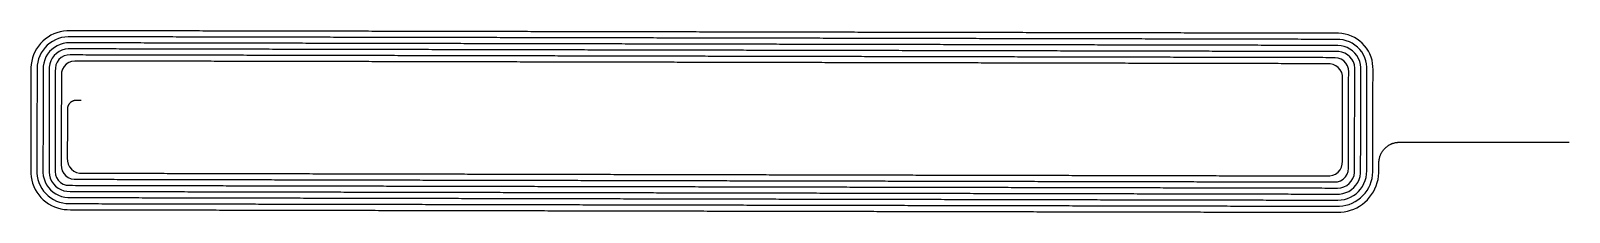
# Model space of a CAD drawing. Header units: millimetres. Extents: x -39.2 to 50.5, y -5.4 to 5.2.
import ezdxf

# ---------------------------------------------------------------- set-up
doc = ezdxf.new("R2010")
doc.units = ezdxf.units.MM
doc.layers.add('COPPER_L4_BOTTOM', color=7, linetype='CONTINUOUS')

msp = doc.modelspace()

# ---------------------------------------------------------------- linework, layer by layer
at = {"layer": 'COPPER_L4_BOTTOM'}
for points in [[(-2.351, 5.144), (-2.543, 5.144), (-2.736, 5.144), (-2.929, 5.145), (-3.122, 5.145), (-3.315, 5.146), (-3.507, 5.146), (-3.7, 5.146), (-3.893, 5.147), (-4.086, 5.147), (-4.279, 5.148), (-4.471, 5.148), (-4.664, 5.148), (-4.857, 5.149), (-5.05, 5.149), (-5.243, 5.15), (-5.436, 5.15), (-5.628, 5.15), (-5.821, 5.151), (-6.014, 5.151), (-6.207, 5.152), (-6.4, 5.152), (-6.593, 5.152), (-6.786, 5.153), (-6.979, 5.153), (-7.171, 5.153), (-7.364, 5.154), (-7.557, 5.154), (-7.75, 5.155), (-7.943, 5.155), (-8.136, 5.155), (-8.329, 5.156), (-8.522, 5.156), (-8.715, 5.157), (-8.908, 5.157), (-9.101, 5.157), (-9.294, 5.158), (-9.487, 5.158), (-9.68, 5.159), (-9.873, 5.159), (-10.066, 5.159), (-10.259, 5.16), (-10.452, 5.16), (-10.645, 5.161), (-10.838, 5.161), (-11.031, 5.161), (-11.224, 5.162), (-11.417, 5.162), (-11.61, 5.163), (-11.803, 5.163), (-11.996, 5.163), (-12.189, 5.164), (-12.382, 5.164), (-12.575, 5.165), (-12.768, 5.165), (-12.961, 5.165), (-13.154, 5.166), (-13.347, 5.166), (-13.54, 5.167), (-13.733, 5.167), (-13.926, 5.167), (-14.119, 5.168), (-14.313, 5.168), (-14.506, 5.168), (-14.699, 5.169), (-14.892, 5.169), (-15.085, 5.17), (-15.278, 5.17), (-15.471, 5.17), (-15.664, 5.171), (-15.858, 5.171), (-16.051, 5.172), (-16.244, 5.172), (-16.437, 5.172), (-16.63, 5.173), (-16.823, 5.173), (-17.017, 5.174), (-17.21, 5.174), (-17.403, 5.174), (-17.596, 5.175), (-17.789, 5.175), (-17.983, 5.176), (-18.176, 5.176), (-18.369, 5.176), (-18.562, 5.177), (-18.755, 5.177), (-18.949, 5.178), (-19.142, 5.178), (-19.335, 5.178), (-19.528, 5.179), (-19.722, 5.179), (-19.915, 5.18), (-20.108, 5.18), (-20.301, 5.18), (-20.495, 5.181), (-20.688, 5.181), (-20.881, 5.181), (-21.075, 5.182), (-21.268, 5.182), (-21.461, 5.183), (-21.655, 5.183), (-21.848, 5.183), (-22.041, 5.184), (-22.234, 5.184), (-22.428, 5.185), (-22.621, 5.185), (-22.814, 5.185), (-23.008, 5.186), (-23.201, 5.186), (-23.395, 5.187), (-23.588, 5.187), (-23.781, 5.187), (-23.975, 5.188), (-24.168, 5.188), (-24.361, 5.189), (-24.555, 5.189), (-24.748, 5.189), (-24.942, 5.19), (-25.135, 5.19), (-25.328, 5.191), (-25.522, 5.191), (-25.715, 5.191), (-25.909, 5.192), (-26.102, 5.192), (-26.296, 5.193), (-26.489, 5.193), (-26.683, 5.193), (-26.876, 5.194), (-27.069, 5.194), (-27.263, 5.195), (-27.456, 5.195), (-27.65, 5.195), (-27.843, 5.196), (-28.037, 5.196), (-28.23, 5.196), (-28.424, 5.197), (-28.617, 5.197), (-28.811, 5.198), (-29.004, 5.198), (-29.198, 5.198), (-29.391, 5.199), (-29.585, 5.199), (-29.779, 5.2), (-29.972, 5.2), (-30.166, 5.2), (-30.359, 5.201), (-30.553, 5.201), (-30.746, 5.202), (-30.94, 5.202), (-31.133, 5.202), (-31.327, 5.203), (-31.521, 5.203), (-31.714, 5.204), (-31.908, 5.204), (-32.101, 5.204), (-32.295, 5.205), (-32.489, 5.205), (-32.682, 5.206), (-32.876, 5.206), (-33.07, 5.206), (-33.263, 5.207), (-33.457, 5.207), (-33.651, 5.208), (-33.844, 5.208), (-34.038, 5.208), (-34.232, 5.209), (-34.425, 5.209), (-34.619, 5.209), (-34.813, 5.21), (-35.006, 5.21), (-35.2, 5.211), (-35.394, 5.211), (-35.587, 5.211), (-35.781, 5.212), (-35.975, 5.212), (-36.168, 5.213), (-36.362, 5.213), (-36.556, 5.213), (-36.75, 5.214), (-36.943, 5.214), (-37.137, 5.21), (-37.33, 5.19), (-37.52, 5.154), (-37.706, 5.1), (-37.887, 5.031), (-38.061, 4.946), (-38.227, 4.847), (-38.383, 4.733), (-38.529, 4.606), (-38.664, 4.467), (-38.785, 4.317), (-38.894, 4.157), (-38.987, 3.988), (-39.066, 3.811), (-39.129, 3.628), (-39.176, 3.441), (-39.207, 3.25), (-39.221, 3.057), (-39.222, 2.864), (-39.222, 2.671), (-39.223, 2.478), (-39.223, 2.284), (-39.223, 2.091), (-39.224, 1.898), (-39.224, 1.705), (-39.224, 1.511), (-39.225, 1.318), (-39.225, 1.125), (-39.226, 0.932), (-39.226, 0.738), (-39.226, 0.545), (-39.227, 0.352), (-39.227, 0.158), (-39.228, -0.035), (-39.228, -0.228), (-39.228, -0.422), (-39.229, -0.615), (-39.229, -0.808), (-39.23, -1.002), (-39.23, -1.195)], [(-6.901, 4.798), (-7.092, 4.799), (-7.282, 4.799), (-7.473, 4.799), (-7.663, 4.8), (-7.854, 4.8), (-8.044, 4.8), (-8.234, 4.801), (-8.425, 4.801), (-8.615, 4.802), (-8.806, 4.802), (-8.996, 4.802), (-9.187, 4.803), (-9.377, 4.803), (-9.568, 4.804), (-9.758, 4.804), (-9.949, 4.804), (-10.139, 4.805), (-10.33, 4.805), (-10.52, 4.806), (-10.711, 4.806), (-10.901, 4.806), (-11.092, 4.807), (-11.282, 4.807), (-11.473, 4.808), (-11.664, 4.808), (-11.854, 4.808), (-12.045, 4.809), (-12.235, 4.809), (-12.426, 4.81), (-12.616, 4.81), (-12.807, 4.81), (-12.998, 4.811), (-13.188, 4.811), (-13.379, 4.812), (-13.569, 4.812), (-13.76, 4.812), (-13.951, 4.813), (-14.141, 4.813), (-14.332, 4.814), (-14.522, 4.814), (-14.713, 4.814), (-14.904, 4.815), (-15.094, 4.815), (-15.285, 4.815), (-15.476, 4.816), (-15.666, 4.816), (-15.857, 4.817), (-16.048, 4.817), (-16.238, 4.817), (-16.429, 4.818), (-16.62, 4.818), (-16.811, 4.819), (-17.001, 4.819), (-17.192, 4.819), (-17.383, 4.82), (-17.573, 4.82), (-17.764, 4.821), (-17.955, 4.821), (-18.146, 4.821), (-18.336, 4.822), (-18.527, 4.822), (-18.718, 4.823), (-18.909, 4.823), (-19.099, 4.823), (-19.29, 4.824), (-19.481, 4.824), (-19.672, 4.825), (-19.862, 4.825), (-20.053, 4.825), (-20.244, 4.826), (-20.435, 4.826), (-20.626, 4.827), (-20.816, 4.827), (-21.007, 4.827), (-21.198, 4.828), (-21.389, 4.828), (-21.58, 4.828), (-21.771, 4.829), (-21.962, 4.829), (-22.152, 4.83), (-22.343, 4.83), (-22.534, 4.83), (-22.725, 4.831), (-22.916, 4.831), (-23.107, 4.832), (-23.298, 4.832), (-23.488, 4.832), (-23.679, 4.833), (-23.87, 4.833), (-24.061, 4.834), (-24.252, 4.834), (-24.443, 4.834), (-24.634, 4.835), (-24.825, 4.835), (-25.016, 4.836), (-25.207, 4.836), (-25.398, 4.836), (-25.589, 4.837), (-25.78, 4.837), (-25.971, 4.838), (-26.162, 4.838), (-26.353, 4.838), (-26.544, 4.839), (-26.735, 4.839), (-26.926, 4.84), (-27.117, 4.84), (-27.308, 4.84), (-27.499, 4.841), (-27.69, 4.841), (-27.881, 4.842), (-28.072, 4.842), (-28.263, 4.842), (-28.454, 4.843), (-28.645, 4.843), (-28.836, 4.843), (-29.027, 4.844), (-29.218, 4.844), (-29.409, 4.845), (-29.6, 4.845), (-29.791, 4.845), (-29.982, 4.846), (-30.173, 4.846), (-30.364, 4.847), (-30.555, 4.847), (-30.747, 4.847), (-30.938, 4.848), (-31.129, 4.848), (-31.32, 4.849), (-31.511, 4.849), (-31.702, 4.849), (-31.893, 4.85), (-32.084, 4.85), (-32.276, 4.851), (-32.467, 4.851), (-32.658, 4.851), (-32.849, 4.852), (-33.04, 4.852), (-33.231, 4.853), (-33.423, 4.853), (-33.614, 4.853), (-33.805, 4.854), (-33.996, 4.854), (-34.187, 4.855), (-34.379, 4.855), (-34.57, 4.855), (-34.761, 4.856), (-34.952, 4.856), (-35.143, 4.856), (-35.335, 4.857), (-35.526, 4.857), (-35.717, 4.858), (-35.908, 4.858), (-36.1, 4.858), (-36.291, 4.859), (-36.482, 4.859), (-36.673, 4.86), (-36.865, 4.86), (-37.056, 4.86), (-37.247, 4.844), (-37.435, 4.81), (-37.618, 4.756), (-37.795, 4.684), (-37.963, 4.594), (-38.122, 4.487), (-38.268, 4.365), (-38.402, 4.228), (-38.52, 4.079), (-38.623, 3.918), (-38.709, 3.747), (-38.776, 3.569), (-38.826, 3.384), (-38.856, 3.196), (-38.866, 3.006), (-38.867, 2.815), (-38.867, 2.624), (-38.868, 2.433), (-38.868, 2.243), (-38.868, 2.052), (-38.869, 1.861), (-38.869, 1.67), (-38.87, 1.48), (-38.87, 1.289), (-38.87, 1.098), (-38.871, 0.907), (-38.871, 0.716), (-38.871, 0.526), (-38.872, 0.335), (-38.872, 0.144), (-38.873, -0.047), (-38.873, -0.238), (-38.873, -0.429), (-38.874, -0.62), (-38.874, -0.81), (-38.875, -1.001), (-38.875, -1.192), (-38.875, -1.383), (-38.876, -1.574), (-38.876, -1.765), (-38.877, -1.956), (-38.877, -2.147), (-38.877, -2.337), (-38.878, -2.528), (-38.878, -2.719), (-38.879, -2.91), (-38.876, -3.101), (-38.857, -3.291), (-38.818, -3.478), (-38.761, -3.66), (-38.685, -3.835), (-38.592, -4.001), (-38.483, -4.157), (-38.359, -4.302), (-38.22, -4.433), (-38.069, -4.549), (-37.908, -4.65), (-37.737, -4.733), (-37.558, -4.799), (-37.373, -4.847), (-37.185, -4.875)], [(-11.336, 4.453), (-11.524, 4.453), (-11.712, 4.453), (-11.9, 4.454), (-12.088, 4.454), (-12.276, 4.455), (-12.464, 4.455), (-12.653, 4.455), (-12.841, 4.456), (-13.029, 4.456), (-13.217, 4.457), (-13.405, 4.457), (-13.593, 4.457), (-13.781, 4.458), (-13.969, 4.458), (-14.158, 4.459), (-14.346, 4.459), (-14.534, 4.459), (-14.722, 4.46), (-14.91, 4.46), (-15.098, 4.461), (-15.287, 4.461), (-15.475, 4.461), (-15.663, 4.462), (-15.851, 4.462), (-16.039, 4.462), (-16.228, 4.463), (-16.416, 4.463), (-16.604, 4.464), (-16.792, 4.464), (-16.981, 4.464), (-17.169, 4.465), (-17.357, 4.465), (-17.545, 4.466), (-17.734, 4.466), (-17.922, 4.466), (-18.11, 4.467), (-18.298, 4.467), (-18.487, 4.468), (-18.675, 4.468), (-18.863, 4.468), (-19.052, 4.469), (-19.24, 4.469), (-19.428, 4.47), (-19.616, 4.47), (-19.805, 4.47), (-19.993, 4.471), (-20.181, 4.471), (-20.37, 4.472), (-20.558, 4.472), (-20.746, 4.472), (-20.935, 4.473), (-21.123, 4.473), (-21.311, 4.474), (-21.5, 4.474), (-21.688, 4.474), (-21.877, 4.475), (-22.065, 4.475), (-22.253, 4.475), (-22.442, 4.476), (-22.63, 4.476), (-22.819, 4.477), (-23.007, 4.477), (-23.195, 4.477), (-23.384, 4.478), (-23.572, 4.478), (-23.761, 4.479), (-23.949, 4.479), (-24.138, 4.479), (-24.326, 4.48), (-24.514, 4.48), (-24.703, 4.481), (-24.891, 4.481), (-25.08, 4.481), (-25.268, 4.482), (-25.457, 4.482), (-25.645, 4.483), (-25.834, 4.483), (-26.022, 4.483), (-26.211, 4.484), (-26.399, 4.484), (-26.588, 4.485), (-26.776, 4.485), (-26.965, 4.485), (-27.153, 4.486), (-27.342, 4.486), (-27.53, 4.487), (-27.719, 4.487), (-27.908, 4.487), (-28.096, 4.488), (-28.285, 4.488), (-28.473, 4.489), (-28.662, 4.489), (-28.85, 4.489), (-29.039, 4.49), (-29.228, 4.49), (-29.416, 4.49), (-29.605, 4.491), (-29.793, 4.491), (-29.982, 4.492), (-30.171, 4.492), (-30.359, 4.492), (-30.548, 4.493), (-30.737, 4.493), (-30.925, 4.494), (-31.114, 4.494), (-31.302, 4.494), (-31.491, 4.495), (-31.68, 4.495), (-31.868, 4.496), (-32.057, 4.496), (-32.246, 4.496), (-32.434, 4.497), (-32.623, 4.497), (-32.812, 4.498), (-33.001, 4.498), (-33.189, 4.498), (-33.378, 4.499), (-33.567, 4.499), (-33.755, 4.5), (-33.944, 4.5), (-34.133, 4.5), (-34.322, 4.501), (-34.51, 4.501), (-34.699, 4.502), (-34.888, 4.502), (-35.077, 4.502), (-35.265, 4.503), (-35.454, 4.503), (-35.643, 4.503), (-35.832, 4.504), (-36.021, 4.504), (-36.209, 4.505), (-36.398, 4.505), (-36.587, 4.505), (-36.776, 4.506), (-36.965, 4.506), (-37.153, 4.499), (-37.339, 4.468), (-37.52, 4.415), (-37.693, 4.339), (-37.855, 4.243), (-38.003, 4.127), (-38.136, 3.993), (-38.251, 3.844), (-38.347, 3.682), (-38.422, 3.509), (-38.474, 3.328), (-38.504, 3.142), (-38.511, 2.954), (-38.512, 2.766), (-38.512, 2.578), (-38.513, 2.39), (-38.513, 2.201), (-38.513, 2.013), (-38.514, 1.825), (-38.514, 1.636), (-38.515, 1.448), (-38.515, 1.26), (-38.515, 1.071), (-38.516, 0.883), (-38.516, 0.695), (-38.517, 0.506), (-38.517, 0.318), (-38.517, 0.13), (-38.518, -0.059), (-38.518, -0.247), (-38.518, -0.435), (-38.519, -0.624), (-38.519, -0.812), (-38.52, -1.001), (-38.52, -1.189), (-38.52, -1.377), (-38.521, -1.566), (-38.521, -1.754), (-38.522, -1.943), (-38.522, -2.131), (-38.522, -2.319), (-38.523, -2.508), (-38.523, -2.696), (-38.524, -2.885), (-38.522, -3.073), (-38.502, -3.26), (-38.459, -3.444), (-38.393, -3.62), (-38.307, -3.787), (-38.2, -3.942), (-38.076, -4.083), (-37.935, -4.207), (-37.779, -4.313), (-37.612, -4.399), (-37.436, -4.464), (-37.253, -4.507), (-37.066, -4.527), (-36.878, -4.529), (-36.691, -4.53), (-36.503, -4.53), (-36.315, -4.53), (-36.127, -4.531), (-35.939, -4.531), (-35.751, -4.531), (-35.563, -4.532), (-35.375, -4.532), (-35.187, -4.533), (-34.999, -4.533), (-34.811, -4.533), (-34.623, -4.534), (-34.435, -4.534), (-34.247, -4.535), (-34.059, -4.535), (-33.871, -4.535), (-33.683, -4.536), (-33.495, -4.536), (-33.307, -4.537), (-33.119, -4.537), (-32.931, -4.537), (-32.743, -4.538), (-32.555, -4.538), (-32.367, -4.539), (-32.179, -4.539)], [(34.668, 4.712), (34.479, 4.712), (34.289, 4.713), (34.1, 4.713), (33.911, 4.713), (33.722, 4.714), (33.533, 4.714), (33.343, 4.715), (33.154, 4.715), (32.965, 4.715), (32.776, 4.716), (32.586, 4.716), (32.397, 4.716), (32.208, 4.717), (32.018, 4.717), (31.829, 4.718), (31.64, 4.718), (31.451, 4.718), (31.261, 4.719), (31.072, 4.719), (30.883, 4.72), (30.693, 4.72), (30.504, 4.72), (30.315, 4.721), (30.125, 4.721), (29.936, 4.722), (29.747, 4.722), (29.557, 4.722), (29.368, 4.723), (29.178, 4.723), (28.989, 4.724), (28.8, 4.724), (28.61, 4.724), (28.421, 4.725), (28.232, 4.725), (28.042, 4.726), (27.853, 4.726), (27.663, 4.726), (27.474, 4.727), (27.284, 4.727), (27.095, 4.728), (26.906, 4.728), (26.716, 4.728), (26.527, 4.729), (26.337, 4.729), (26.148, 4.729), (25.958, 4.73), (25.769, 4.73), (25.579, 4.731), (25.39, 4.731), (25.2, 4.731), (25.011, 4.732), (24.821, 4.732), (24.632, 4.733), (24.442, 4.733), (24.253, 4.733), (24.063, 4.734), (23.874, 4.734), (23.684, 4.735), (23.495, 4.735), (23.305, 4.735), (23.116, 4.736), (22.926, 4.736), (22.737, 4.737), (22.547, 4.737), (22.358, 4.737), (22.168, 4.738), (21.978, 4.738), (21.789, 4.739), (21.599, 4.739), (21.41, 4.739), (21.22, 4.74), (21.03, 4.74), (20.841, 4.741), (20.651, 4.741), (20.462, 4.741), (20.272, 4.742), (20.082, 4.742), (19.893, 4.743), (19.703, 4.743), (19.513, 4.743), (19.324, 4.744), (19.134, 4.744), (18.944, 4.744), (18.755, 4.745), (18.565, 4.745), (18.375, 4.746), (18.186, 4.746), (17.996, 4.746), (17.806, 4.747), (17.617, 4.747), (17.427, 4.748), (17.237, 4.748), (17.047, 4.748), (16.858, 4.749), (16.668, 4.749), (16.478, 4.75), (16.289, 4.75), (16.099, 4.75), (15.909, 4.751), (15.719, 4.751), (15.529, 4.752), (15.34, 4.752), (15.15, 4.752), (14.96, 4.753), (14.77, 4.753), (14.581, 4.754), (14.391, 4.754), (14.201, 4.754), (14.011, 4.755), (13.821, 4.755), (13.632, 4.756), (13.442, 4.756), (13.252, 4.756), (13.062, 4.757), (12.872, 4.757), (12.682, 4.757), (12.493, 4.758), (12.303, 4.758), (12.113, 4.759), (11.923, 4.759), (11.733, 4.759), (11.543, 4.76), (11.353, 4.76), (11.163, 4.761), (10.973, 4.761), (10.784, 4.761), (10.594, 4.762), (10.404, 4.762), (10.214, 4.763), (10.024, 4.763), (9.834, 4.763), (9.644, 4.764), (9.454, 4.764), (9.264, 4.765), (9.074, 4.765), (8.884, 4.765), (8.694, 4.766), (8.504, 4.766), (8.314, 4.767), (8.124, 4.767), (7.934, 4.767), (7.744, 4.768), (7.554, 4.768), (7.364, 4.769), (7.174, 4.769), (6.984, 4.769), (6.794, 4.77), (6.604, 4.77), (6.414, 4.771), (6.224, 4.771), (6.034, 4.771), (5.844, 4.772), (5.654, 4.772), (5.464, 4.772), (5.274, 4.773), (5.084, 4.773), (4.894, 4.774), (4.704, 4.774), (4.514, 4.774), (4.324, 4.775), (4.134, 4.775), (3.943, 4.776), (3.753, 4.776), (3.563, 4.776), (3.373, 4.777), (3.183, 4.777), (2.993, 4.778), (2.803, 4.778), (2.613, 4.778), (2.422, 4.779), (2.232, 4.779), (2.042, 4.78), (1.852, 4.78), (1.662, 4.78), (1.472, 4.781), (1.281, 4.781), (1.091, 4.782), (0.901, 4.782), (0.711, 4.782), (0.521, 4.783), (0.33, 4.783), (0.14, 4.784), (-0.05, 4.784), (-0.24, 4.784), (-0.43, 4.785), (-0.621, 4.785), (-0.811, 4.786), (-1.001, 4.786), (-1.191, 4.786), (-1.382, 4.787), (-1.572, 4.787), (-1.762, 4.787), (-1.952, 4.788), (-2.143, 4.788), (-2.333, 4.789), (-2.523, 4.789), (-2.714, 4.789), (-2.904, 4.79), (-3.094, 4.79), (-3.284, 4.791), (-3.475, 4.791), (-3.665, 4.791), (-3.855, 4.792), (-4.046, 4.792), (-4.236, 4.793), (-4.426, 4.793), (-4.617, 4.793), (-4.807, 4.794), (-4.997, 4.794), (-5.188, 4.795), (-5.378, 4.795), (-5.569, 4.795), (-5.759, 4.796), (-5.949, 4.796), (-6.14, 4.797), (-6.33, 4.797), (-6.521, 4.797), (-6.711, 4.798), (-6.901, 4.798)], [(38.997, 3.494), (38.943, 3.678), (38.871, 3.857), (38.784, 4.027), (38.681, 4.189), (38.563, 4.341), (38.432, 4.481), (38.288, 4.608), (38.133, 4.721), (37.968, 4.819), (37.795, 4.902), (37.615, 4.968), (37.43, 5.017), (37.241, 5.048), (37.05, 5.062), (36.858, 5.063), (36.667, 5.064), (36.475, 5.064), (36.283, 5.064), (36.092, 5.065), (35.9, 5.065), (35.708, 5.066), (35.517, 5.066), (35.325, 5.066), (35.133, 5.067), (34.942, 5.067), (34.75, 5.068), (34.558, 5.068), (34.367, 5.068), (34.175, 5.069), (33.983, 5.069), (33.791, 5.069), (33.6, 5.07), (33.408, 5.07), (33.216, 5.071), (33.024, 5.071), (32.833, 5.071), (32.641, 5.072), (32.449, 5.072), (32.257, 5.073), (32.066, 5.073), (31.874, 5.073), (31.682, 5.074), (31.49, 5.074), (31.298, 5.075), (31.107, 5.075), (30.915, 5.075), (30.723, 5.076), (30.531, 5.076), (30.339, 5.077), (30.148, 5.077), (29.956, 5.077), (29.764, 5.078), (29.572, 5.078), (29.38, 5.079), (29.188, 5.079), (28.996, 5.079), (28.805, 5.08), (28.613, 5.08), (28.421, 5.081), (28.229, 5.081), (28.037, 5.081), (27.845, 5.082), (27.653, 5.082), (27.461, 5.082), (27.269, 5.083), (27.078, 5.083), (26.886, 5.084), (26.694, 5.084), (26.502, 5.084), (26.31, 5.085), (26.118, 5.085), (25.926, 5.086), (25.734, 5.086), (25.542, 5.086), (25.35, 5.087), (25.158, 5.087), (24.966, 5.088), (24.774, 5.088), (24.582, 5.088), (24.39, 5.089), (24.198, 5.089), (24.006, 5.09), (23.814, 5.09), (23.622, 5.09), (23.43, 5.091), (23.238, 5.091), (23.046, 5.092), (22.854, 5.092), (22.662, 5.092), (22.47, 5.093), (22.278, 5.093), (22.086, 5.094), (21.894, 5.094), (21.702, 5.094), (21.51, 5.095), (21.317, 5.095), (21.125, 5.096), (20.933, 5.096), (20.741, 5.096), (20.549, 5.097), (20.357, 5.097), (20.165, 5.097), (19.973, 5.098), (19.781, 5.098), (19.588, 5.099), (19.396, 5.099), (19.204, 5.099), (19.012, 5.1), (18.82, 5.1), (18.628, 5.101), (18.436, 5.101), (18.243, 5.101), (18.051, 5.102), (17.859, 5.102), (17.667, 5.103), (17.475, 5.103), (17.282, 5.103), (17.09, 5.104), (16.898, 5.104), (16.706, 5.105), (16.514, 5.105), (16.321, 5.105), (16.129, 5.106), (15.937, 5.106), (15.745, 5.107), (15.552, 5.107), (15.36, 5.107), (15.168, 5.108), (14.976, 5.108), (14.783, 5.109), (14.591, 5.109), (14.399, 5.109), (14.207, 5.11), (14.014, 5.11), (13.822, 5.11), (13.63, 5.111), (13.437, 5.111), (13.245, 5.112), (13.053, 5.112), (12.86, 5.112), (12.668, 5.113), (12.476, 5.113), (12.283, 5.114), (12.091, 5.114), (11.899, 5.114), (11.706, 5.115), (11.514, 5.115), (11.322, 5.116), (11.129, 5.116), (10.937, 5.116), (10.744, 5.117), (10.552, 5.117), (10.36, 5.118), (10.167, 5.118), (9.975, 5.118), (9.782, 5.119), (9.59, 5.119), (9.398, 5.12), (9.205, 5.12), (9.013, 5.12), (8.82, 5.121), (8.628, 5.121), (8.435, 5.122), (8.243, 5.122), (8.05, 5.122), (7.858, 5.123), (7.666, 5.123), (7.473, 5.124), (7.281, 5.124), (7.088, 5.124), (6.896, 5.125), (6.703, 5.125), (6.511, 5.125), (6.318, 5.126), (6.126, 5.126), (5.933, 5.127), (5.74, 5.127), (5.548, 5.127), (5.355, 5.128), (5.163, 5.128), (4.97, 5.129), (4.778, 5.129), (4.585, 5.129), (4.393, 5.13), (4.2, 5.13), (4.007, 5.131), (3.815, 5.131), (3.622, 5.131), (3.43, 5.132), (3.237, 5.132), (3.044, 5.133), (2.852, 5.133), (2.659, 5.133), (2.467, 5.134), (2.274, 5.134), (2.081, 5.135), (1.889, 5.135), (1.696, 5.135), (1.503, 5.136), (1.311, 5.136), (1.118, 5.137), (0.925, 5.137), (0.733, 5.137), (0.54, 5.138), (0.347, 5.138), (0.155, 5.139), (-0.038, 5.139), (-0.231, 5.139), (-0.423, 5.14), (-0.616, 5.14), (-0.809, 5.14), (-1.002, 5.141), (-1.194, 5.141), (-1.387, 5.142), (-1.58, 5.142), (-1.772, 5.142), (-1.965, 5.143), (-2.158, 5.143), (-2.351, 5.144)], [(9.133, -4.625), (9.322, -4.626), (9.512, -4.626), (9.701, -4.627), (9.89, -4.627), (10.079, -4.627), (10.269, -4.628), (10.458, -4.628), (10.647, -4.629), (10.837, -4.629), (11.026, -4.629), (11.215, -4.63), (11.405, -4.63), (11.594, -4.63), (11.783, -4.631), (11.972, -4.631), (12.162, -4.632), (12.351, -4.632), (12.54, -4.632), (12.73, -4.633), (12.919, -4.633), (13.109, -4.634), (13.298, -4.634), (13.487, -4.634), (13.677, -4.635), (13.866, -4.635), (14.055, -4.636), (14.245, -4.636), (14.434, -4.636), (14.624, -4.637), (14.813, -4.637), (15.002, -4.638), (15.192, -4.638), (15.381, -4.638), (15.571, -4.639), (15.76, -4.639), (15.95, -4.64), (16.139, -4.64), (16.328, -4.64), (16.518, -4.641), (16.707, -4.641), (16.897, -4.642), (17.086, -4.642), (17.276, -4.642), (17.465, -4.643), (17.655, -4.643), (17.844, -4.644), (18.034, -4.644), (18.223, -4.644), (18.413, -4.645), (18.602, -4.645), (18.792, -4.645), (18.981, -4.646), (19.171, -4.646), (19.36, -4.647), (19.55, -4.647), (19.739, -4.647), (19.929, -4.648), (20.119, -4.648), (20.308, -4.649), (20.498, -4.649), (20.687, -4.649), (20.877, -4.65), (21.066, -4.65), (21.256, -4.651), (21.446, -4.651), (21.635, -4.651), (21.825, -4.652), (22.015, -4.652), (22.204, -4.653), (22.394, -4.653), (22.583, -4.653), (22.773, -4.654), (22.963, -4.654), (23.152, -4.655), (23.342, -4.655), (23.532, -4.655), (23.721, -4.656), (23.911, -4.656), (24.101, -4.657), (24.29, -4.657), (24.48, -4.657), (24.67, -4.658), (24.859, -4.658), (25.049, -4.658), (25.239, -4.659), (25.429, -4.659), (25.618, -4.66), (25.808, -4.66), (25.998, -4.66), (26.187, -4.661), (26.377, -4.661), (26.567, -4.662), (26.757, -4.662), (26.946, -4.662), (27.136, -4.663), (27.326, -4.663), (27.516, -4.664), (27.706, -4.664), (27.895, -4.664), (28.085, -4.665), (28.275, -4.665), (28.465, -4.666), (28.655, -4.666), (28.844, -4.666), (29.034, -4.667), (29.224, -4.667), (29.414, -4.668), (29.604, -4.668), (29.794, -4.668), (29.983, -4.669), (30.173, -4.669), (30.363, -4.67), (30.553, -4.67), (30.743, -4.67), (30.933, -4.671), (31.123, -4.671), (31.312, -4.672), (31.502, -4.672), (31.692, -4.672), (31.882, -4.673), (32.072, -4.673), (32.262, -4.673), (32.452, -4.674), (32.642, -4.674), (32.832, -4.675), (33.022, -4.675), (33.212, -4.675), (33.402, -4.676), (33.591, -4.676), (33.781, -4.677), (33.971, -4.677), (34.161, -4.677), (34.351, -4.678), (34.541, -4.678), (34.731, -4.679), (34.921, -4.679), (35.111, -4.679), (35.301, -4.68), (35.491, -4.68), (35.681, -4.681), (35.871, -4.681), (36.061, -4.681), (36.251, -4.682), (36.441, -4.682), (36.631, -4.683), (36.822, -4.683), (37.012, -4.683), (37.201, -4.672), (37.388, -4.639), (37.57, -4.585), (37.745, -4.511), (37.911, -4.418), (38.064, -4.307), (38.205, -4.18), (38.33, -4.037), (38.438, -3.881), (38.528, -3.715), (38.599, -3.539), (38.65, -3.356), (38.68, -3.169), (38.689, -2.98), (38.689, -2.79), (38.69, -2.601), (38.69, -2.411), (38.69, -2.222), (38.691, -2.032), (38.691, -1.843), (38.692, -1.653), (38.692, -1.464), (38.692, -1.274), (38.693, -1.085), (38.693, -0.895), (38.694, -0.705), (38.694, -0.516), (38.694, -0.326), (38.695, -0.137), (38.695, 0.053), (38.696, 0.242), (38.696, 0.432), (38.696, 0.622), (38.697, 0.811), (38.697, 1.001), (38.698, 1.191), (38.698, 1.38), (38.698, 1.57), (38.699, 1.759), (38.699, 1.949), (38.7, 2.139), (38.7, 2.328), (38.7, 2.518), (38.701, 2.708), (38.701, 2.897), (38.699, 3.087), (38.679, 3.276), (38.639, 3.461), (38.578, 3.64), (38.497, 3.812), (38.398, 3.973), (38.282, 4.122), (38.15, 4.258), (38.003, 4.378), (37.845, 4.481), (37.676, 4.566), (37.498, 4.631), (37.315, 4.677), (37.127, 4.702), (36.938, 4.707), (36.749, 4.707), (36.56, 4.708), (36.371, 4.708), (36.181, 4.709), (35.992, 4.709), (35.803, 4.709), (35.614, 4.71), (35.425, 4.71), (35.236, 4.711), (35.046, 4.711), (34.857, 4.711), (34.668, 4.712)], [(-15.654, 4.107), (-15.84, 4.107), (-16.026, 4.108), (-16.212, 4.108), (-16.397, 4.109), (-16.583, 4.109), (-16.769, 4.109), (-16.955, 4.11), (-17.14, 4.11), (-17.326, 4.111), (-17.512, 4.111), (-17.698, 4.111), (-17.884, 4.112), (-18.069, 4.112), (-18.255, 4.113), (-18.441, 4.113), (-18.627, 4.113), (-18.813, 4.114), (-18.998, 4.114), (-19.184, 4.115), (-19.37, 4.115), (-19.556, 4.115), (-19.742, 4.116), (-19.928, 4.116), (-20.113, 4.117), (-20.299, 4.117), (-20.485, 4.117), (-20.671, 4.118), (-20.857, 4.118), (-21.043, 4.119), (-21.229, 4.119), (-21.415, 4.119), (-21.6, 4.12), (-21.786, 4.12), (-21.972, 4.121), (-22.158, 4.121), (-22.344, 4.121), (-22.53, 4.122), (-22.716, 4.122), (-22.902, 4.122), (-23.088, 4.123), (-23.274, 4.123), (-23.46, 4.124), (-23.646, 4.124), (-23.832, 4.124), (-24.018, 4.125), (-24.204, 4.125), (-24.39, 4.126), (-24.576, 4.126), (-24.762, 4.126), (-24.948, 4.127), (-25.134, 4.127), (-25.32, 4.128), (-25.506, 4.128), (-25.692, 4.128), (-25.878, 4.129), (-26.064, 4.129), (-26.25, 4.13), (-26.436, 4.13), (-26.622, 4.13), (-26.808, 4.131), (-26.994, 4.131), (-27.18, 4.132), (-27.366, 4.132), (-27.552, 4.132), (-27.738, 4.133), (-27.924, 4.133), (-28.11, 4.134), (-28.297, 4.134), (-28.483, 4.134), (-28.669, 4.135), (-28.855, 4.135), (-29.041, 4.136), (-29.227, 4.136), (-29.413, 4.136), (-29.599, 4.137), (-29.786, 4.137), (-29.972, 4.137), (-30.158, 4.138), (-30.344, 4.138), (-30.53, 4.139), (-30.716, 4.139), (-30.902, 4.139), (-31.089, 4.14), (-31.275, 4.14), (-31.461, 4.141), (-31.647, 4.141), (-31.833, 4.141), (-32.02, 4.142), (-32.206, 4.142), (-32.392, 4.143), (-32.578, 4.143), (-32.765, 4.143), (-32.951, 4.144), (-33.137, 4.144), (-33.323, 4.145), (-33.509, 4.145), (-33.696, 4.145), (-33.882, 4.146), (-34.068, 4.146), (-34.255, 4.147), (-34.441, 4.147), (-34.627, 4.147), (-34.813, 4.148), (-35, 4.148), (-35.186, 4.149), (-35.372, 4.149), (-35.559, 4.149), (-35.745, 4.15), (-35.931, 4.15), (-36.118, 4.15), (-36.304, 4.151), (-36.49, 4.151), (-36.677, 4.152), (-36.863, 4.152), (-37.049, 4.151), (-37.234, 4.129), (-37.413, 4.077), (-37.581, 3.997), (-37.733, 3.891), (-37.867, 3.762), (-37.979, 3.613), (-38.065, 3.449), (-38.123, 3.272), (-38.153, 3.089), (-38.156, 2.903), (-38.157, 2.718), (-38.157, 2.532), (-38.158, 2.346), (-38.158, 2.16), (-38.158, 1.974), (-38.159, 1.788), (-38.159, 1.603), (-38.16, 1.417), (-38.16, 1.231), (-38.16, 1.045), (-38.161, 0.859), (-38.161, 0.673), (-38.162, 0.488), (-38.162, 0.302), (-38.162, 0.116), (-38.163, -0.07), (-38.163, -0.256), (-38.164, -0.442), (-38.164, -0.628), (-38.164, -0.814), (-38.165, -1), (-38.165, -1.186), (-38.165, -1.371), (-38.166, -1.557), (-38.166, -1.743), (-38.167, -1.929), (-38.167, -2.115), (-38.167, -2.301), (-38.168, -2.487), (-38.168, -2.673), (-38.169, -2.859), (-38.168, -3.045), (-38.147, -3.229), (-38.096, -3.408), (-38.018, -3.577), (-37.915, -3.731), (-37.788, -3.866), (-37.642, -3.98), (-37.479, -4.069), (-37.305, -4.132), (-37.123, -4.166), (-36.938, -4.173), (-36.752, -4.173), (-36.567, -4.174), (-36.381, -4.174), (-36.196, -4.175), (-36.01, -4.175), (-35.825, -4.175), (-35.64, -4.176), (-35.454, -4.176), (-35.269, -4.177), (-35.083, -4.177), (-34.898, -4.177), (-34.712, -4.178), (-34.527, -4.178), (-34.341, -4.178), (-34.156, -4.179), (-33.97, -4.179), (-33.785, -4.18), (-33.599, -4.18), (-33.414, -4.18), (-33.228, -4.181), (-33.043, -4.181), (-32.857, -4.182), (-32.672, -4.182), (-32.486, -4.182), (-32.301, -4.183), (-32.115, -4.183), (-31.93, -4.184), (-31.744, -4.184), (-31.558, -4.184), (-31.373, -4.185), (-31.187, -4.185), (-31.002, -4.186), (-30.816, -4.186), (-30.631, -4.186), (-30.445, -4.187), (-30.259, -4.187), (-30.074, -4.188), (-29.888, -4.188), (-29.703, -4.188), (-29.517, -4.189), (-29.331, -4.189), (-29.146, -4.19), (-28.96, -4.19), (-28.774, -4.19), (-28.589, -4.191), (-28.403, -4.191), (-28.217, -4.192), (-28.032, -4.192), (-27.846, -4.192), (-27.66, -4.193), (-27.475, -4.193), (-27.289, -4.193)], [(-19.849, 3.762), (-20.032, 3.762), (-20.216, 3.762), (-20.399, 3.763), (-20.583, 3.763), (-20.766, 3.764), (-20.949, 3.764), (-21.133, 3.764), (-21.316, 3.765), (-21.5, 3.765), (-21.683, 3.766), (-21.867, 3.766), (-22.05, 3.766), (-22.234, 3.767), (-22.417, 3.767), (-22.601, 3.768), (-22.784, 3.768), (-22.968, 3.768), (-23.151, 3.769), (-23.335, 3.769), (-23.518, 3.769), (-23.702, 3.77), (-23.885, 3.77), (-24.069, 3.771), (-24.252, 3.771), (-24.436, 3.771), (-24.619, 3.772), (-24.803, 3.772), (-24.987, 3.773), (-25.17, 3.773), (-25.354, 3.773), (-25.537, 3.774), (-25.721, 3.774), (-25.905, 3.775), (-26.088, 3.775), (-26.272, 3.775), (-26.455, 3.776), (-26.639, 3.776), (-26.823, 3.777), (-27.006, 3.777), (-27.19, 3.777), (-27.374, 3.778), (-27.557, 3.778), (-27.741, 3.779), (-27.925, 3.779), (-28.108, 3.779), (-28.292, 3.78), (-28.476, 3.78), (-28.66, 3.781), (-28.843, 3.781), (-29.027, 3.781), (-29.211, 3.782), (-29.395, 3.782), (-29.578, 3.783), (-29.762, 3.783), (-29.946, 3.783), (-30.13, 3.784), (-30.313, 3.784), (-30.497, 3.784), (-30.681, 3.785), (-30.865, 3.785), (-31.049, 3.786), (-31.232, 3.786), (-31.416, 3.786), (-31.6, 3.787), (-31.784, 3.787), (-31.968, 3.788), (-32.152, 3.788), (-32.336, 3.788), (-32.519, 3.789), (-32.703, 3.789), (-32.887, 3.79), (-33.071, 3.79), (-33.255, 3.79), (-33.439, 3.791), (-33.623, 3.791), (-33.807, 3.792), (-33.991, 3.792), (-34.175, 3.792), (-34.358, 3.793), (-34.542, 3.793), (-34.726, 3.794), (-34.91, 3.794), (-35.094, 3.794), (-35.278, 3.795), (-35.462, 3.795), (-35.646, 3.796), (-35.83, 3.796), (-36.014, 3.796), (-36.198, 3.797), (-36.382, 3.797), (-36.566, 3.797), (-36.75, 3.798), (-36.934, 3.798), (-37.118, 3.79), (-37.295, 3.742), (-37.457, 3.656), (-37.595, 3.535), (-37.701, 3.386), (-37.771, 3.216), (-37.8, 3.036), (-37.801, 2.853), (-37.802, 2.669), (-37.802, 2.486), (-37.803, 2.303), (-37.803, 2.119), (-37.803, 1.936), (-37.804, 1.753), (-37.804, 1.569), (-37.805, 1.386), (-37.805, 1.202), (-37.805, 1.019), (-37.806, 0.836), (-37.806, 0.652), (-37.807, 0.469), (-37.807, 0.286), (-37.807, 0.102), (-37.808, -0.081), (-37.808, -0.265), (-37.809, -0.448), (-37.809, -0.631), (-37.809, -0.815), (-37.81, -0.998), (-37.81, -1.182), (-37.811, -1.365), (-37.811, -1.549), (-37.811, -1.732), (-37.812, -1.916), (-37.812, -2.099), (-37.812, -2.282), (-37.813, -2.466), (-37.813, -2.649), (-37.814, -2.833), (-37.814, -3.016), (-37.79, -3.198), (-37.726, -3.369), (-37.626, -3.522), (-37.494, -3.649), (-37.337, -3.743), (-37.164, -3.8), (-36.982, -3.817), (-36.799, -3.817), (-36.616, -3.818), (-36.433, -3.818), (-36.25, -3.818), (-36.067, -3.819), (-35.885, -3.819), (-35.702, -3.82), (-35.519, -3.82), (-35.336, -3.82), (-35.153, -3.821), (-34.97, -3.821), (-34.787, -3.822), (-34.604, -3.822), (-34.421, -3.822), (-34.238, -3.823), (-34.055, -3.823), (-33.872, -3.824), (-33.689, -3.824), (-33.506, -3.824), (-33.323, -3.825), (-33.14, -3.825), (-32.957, -3.825), (-32.774, -3.826), (-32.591, -3.826), (-32.408, -3.827), (-32.225, -3.827), (-32.041, -3.827), (-31.858, -3.828), (-31.675, -3.828), (-31.492, -3.829), (-31.309, -3.829), (-31.126, -3.829), (-30.943, -3.83), (-30.76, -3.83), (-30.577, -3.831), (-30.394, -3.831), (-30.211, -3.831), (-30.027, -3.832), (-29.844, -3.832), (-29.661, -3.833), (-29.478, -3.833), (-29.295, -3.833), (-29.112, -3.834), (-28.929, -3.834), (-28.745, -3.835), (-28.562, -3.835), (-28.379, -3.835), (-28.196, -3.836), (-28.013, -3.836), (-27.83, -3.837), (-27.646, -3.837), (-27.463, -3.837), (-27.28, -3.838), (-27.097, -3.838), (-26.914, -3.839), (-26.73, -3.839), (-26.547, -3.839), (-26.364, -3.84), (-26.181, -3.84), (-25.997, -3.84), (-25.814, -3.841), (-25.631, -3.841), (-25.448, -3.842), (-25.264, -3.842), (-25.081, -3.842), (-24.898, -3.843), (-24.715, -3.843), (-24.531, -3.844), (-24.348, -3.844), (-24.165, -3.844), (-23.981, -3.845), (-23.798, -3.845), (-23.615, -3.846), (-23.432, -3.846), (-23.248, -3.846), (-23.065, -3.847), (-22.882, -3.847), (-22.698, -3.848), (-22.515, -3.848)], [(20.145, 3.675), (19.963, 3.676), (19.781, 3.676), (19.599, 3.676), (19.418, 3.677), (19.236, 3.677), (19.054, 3.678), (18.872, 3.678), (18.69, 3.678), (18.508, 3.679), (18.326, 3.679), (18.144, 3.68), (17.962, 3.68), (17.78, 3.68), (17.598, 3.681), (17.416, 3.681), (17.234, 3.682), (17.052, 3.682), (16.871, 3.682), (16.689, 3.683), (16.507, 3.683), (16.325, 3.684), (16.143, 3.684), (15.961, 3.684), (15.779, 3.685), (15.596, 3.685), (15.414, 3.685), (15.232, 3.686), (15.05, 3.686), (14.868, 3.687), (14.686, 3.687), (14.504, 3.687), (14.322, 3.688), (14.14, 3.688), (13.958, 3.689), (13.776, 3.689), (13.594, 3.689), (13.412, 3.69), (13.23, 3.69), (13.047, 3.691), (12.865, 3.691), (12.683, 3.691), (12.501, 3.692), (12.319, 3.692), (12.137, 3.693), (11.955, 3.693), (11.772, 3.693), (11.59, 3.694), (11.408, 3.694), (11.226, 3.695), (11.044, 3.695), (10.861, 3.695), (10.679, 3.696), (10.497, 3.696), (10.315, 3.697), (10.132, 3.697), (9.95, 3.697), (9.768, 3.698), (9.586, 3.698), (9.403, 3.698), (9.221, 3.699), (9.039, 3.699), (8.857, 3.7), (8.674, 3.7), (8.492, 3.7), (8.31, 3.701), (8.127, 3.701), (7.945, 3.702), (7.763, 3.702), (7.58, 3.702), (7.398, 3.703), (7.216, 3.703), (7.033, 3.704), (6.851, 3.704), (6.669, 3.704), (6.486, 3.705), (6.304, 3.705), (6.122, 3.706), (5.939, 3.706), (5.757, 3.706), (5.574, 3.707), (5.392, 3.707), (5.209, 3.708), (5.027, 3.708), (4.845, 3.708), (4.662, 3.709), (4.48, 3.709), (4.297, 3.71), (4.115, 3.71), (3.932, 3.71), (3.75, 3.711), (3.567, 3.711), (3.385, 3.712), (3.202, 3.712), (3.02, 3.712), (2.837, 3.713), (2.655, 3.713), (2.472, 3.713), (2.29, 3.714), (2.107, 3.714), (1.925, 3.715), (1.742, 3.715), (1.56, 3.715), (1.377, 3.716), (1.194, 3.716), (1.012, 3.717), (0.829, 3.717), (0.647, 3.717), (0.464, 3.718), (0.281, 3.718), (0.099, 3.719), (-0.084, 3.719), (-0.266, 3.719), (-0.449, 3.72), (-0.632, 3.72), (-0.814, 3.721), (-0.997, 3.721), (-1.18, 3.721), (-1.362, 3.722), (-1.545, 3.722), (-1.728, 3.723), (-1.911, 3.723), (-2.093, 3.723), (-2.276, 3.724), (-2.459, 3.724), (-2.641, 3.725), (-2.824, 3.725), (-3.007, 3.725), (-3.19, 3.726), (-3.372, 3.726), (-3.555, 3.726), (-3.738, 3.727), (-3.921, 3.727), (-4.103, 3.728), (-4.286, 3.728), (-4.469, 3.728), (-4.652, 3.729), (-4.835, 3.729), (-5.017, 3.73), (-5.2, 3.73), (-5.383, 3.73), (-5.566, 3.731), (-5.749, 3.731), (-5.932, 3.732), (-6.115, 3.732), (-6.297, 3.732), (-6.48, 3.733), (-6.663, 3.733), (-6.846, 3.734), (-7.029, 3.734), (-7.212, 3.734), (-7.395, 3.735), (-7.578, 3.735), (-7.761, 3.736), (-7.943, 3.736), (-8.126, 3.736), (-8.309, 3.737), (-8.492, 3.737), (-8.675, 3.738), (-8.858, 3.738), (-9.041, 3.738), (-9.224, 3.739), (-9.407, 3.739), (-9.59, 3.74), (-9.773, 3.74), (-9.956, 3.74), (-10.139, 3.741), (-10.322, 3.741), (-10.505, 3.741), (-10.688, 3.742), (-10.871, 3.742), (-11.054, 3.743), (-11.237, 3.743), (-11.42, 3.743), (-11.604, 3.744), (-11.787, 3.744), (-11.97, 3.745), (-12.153, 3.745), (-12.336, 3.745), (-12.519, 3.746), (-12.702, 3.746), (-12.885, 3.747), (-13.068, 3.747), (-13.251, 3.747), (-13.435, 3.748), (-13.618, 3.748), (-13.801, 3.749), (-13.984, 3.749), (-14.167, 3.749), (-14.35, 3.75), (-14.534, 3.75), (-14.717, 3.751), (-14.9, 3.751), (-15.083, 3.751), (-15.266, 3.752), (-15.45, 3.752), (-15.633, 3.753), (-15.816, 3.753), (-15.999, 3.753), (-16.183, 3.754), (-16.366, 3.754), (-16.549, 3.754), (-16.732, 3.755), (-16.916, 3.755), (-17.099, 3.756), (-17.282, 3.756), (-17.465, 3.756), (-17.649, 3.757), (-17.832, 3.757), (-18.015, 3.758), (-18.199, 3.758), (-18.382, 3.758), (-18.565, 3.759), (-18.749, 3.759), (-18.932, 3.76), (-19.115, 3.76), (-19.299, 3.76), (-19.482, 3.761), (-19.666, 3.761), (-19.849, 3.762)], [(24.887, 4.021), (24.703, 4.021), (24.518, 4.022), (24.334, 4.022), (24.149, 4.022), (23.965, 4.023), (23.78, 4.023), (23.596, 4.023), (23.411, 4.024), (23.227, 4.024), (23.042, 4.025), (22.857, 4.025), (22.673, 4.025), (22.488, 4.026), (22.304, 4.026), (22.119, 4.027), (21.934, 4.027), (21.75, 4.027), (21.565, 4.028), (21.381, 4.028), (21.196, 4.029), (21.011, 4.029), (20.827, 4.029), (20.642, 4.03), (20.457, 4.03), (20.273, 4.031), (20.088, 4.031), (19.903, 4.031), (19.719, 4.032), (19.534, 4.032), (19.349, 4.033), (19.165, 4.033), (18.98, 4.033), (18.795, 4.034), (18.611, 4.034), (18.426, 4.035), (18.241, 4.035), (18.056, 4.035), (17.872, 4.036), (17.687, 4.036), (17.502, 4.037), (17.317, 4.037), (17.133, 4.037), (16.948, 4.038), (16.763, 4.038), (16.578, 4.038), (16.394, 4.039), (16.209, 4.039), (16.024, 4.04), (15.839, 4.04), (15.655, 4.04), (15.47, 4.041), (15.285, 4.041), (15.1, 4.042), (14.915, 4.042), (14.731, 4.042), (14.546, 4.043), (14.361, 4.043), (14.176, 4.044), (13.991, 4.044), (13.806, 4.044), (13.621, 4.045), (13.437, 4.045), (13.252, 4.046), (13.067, 4.046), (12.882, 4.046), (12.697, 4.047), (12.512, 4.047), (12.327, 4.048), (12.142, 4.048), (11.958, 4.048), (11.773, 4.049), (11.588, 4.049), (11.403, 4.05), (11.218, 4.05), (11.033, 4.05), (10.848, 4.051), (10.663, 4.051), (10.478, 4.051), (10.293, 4.052), (10.108, 4.052), (9.923, 4.053), (9.738, 4.053), (9.553, 4.053), (9.368, 4.054), (9.183, 4.054), (8.998, 4.055), (8.813, 4.055), (8.628, 4.055), (8.443, 4.056), (8.258, 4.056), (8.073, 4.057), (7.888, 4.057), (7.703, 4.057), (7.518, 4.058), (7.333, 4.058), (7.148, 4.059), (6.963, 4.059), (6.778, 4.059), (6.593, 4.06), (6.408, 4.06), (6.223, 4.061), (6.038, 4.061), (5.853, 4.061), (5.668, 4.062), (5.482, 4.062), (5.297, 4.063), (5.112, 4.063), (4.927, 4.063), (4.742, 4.064), (4.557, 4.064), (4.372, 4.065), (4.187, 4.065), (4.002, 4.065), (3.816, 4.066), (3.631, 4.066), (3.446, 4.066), (3.261, 4.067), (3.076, 4.067), (2.891, 4.068), (2.705, 4.068), (2.52, 4.068), (2.335, 4.069), (2.15, 4.069), (1.965, 4.07), (1.779, 4.07), (1.594, 4.07), (1.409, 4.071), (1.224, 4.071), (1.039, 4.072), (0.853, 4.072), (0.668, 4.072), (0.483, 4.073), (0.298, 4.073), (0.112, 4.074), (-0.073, 4.074), (-0.258, 4.074), (-0.443, 4.075), (-0.629, 4.075), (-0.814, 4.076), (-0.999, 4.076), (-1.185, 4.076), (-1.37, 4.077), (-1.555, 4.077), (-1.741, 4.078), (-1.926, 4.078), (-2.111, 4.078), (-2.296, 4.079), (-2.482, 4.079), (-2.667, 4.079), (-2.852, 4.08), (-3.038, 4.08), (-3.223, 4.081), (-3.409, 4.081), (-3.594, 4.081), (-3.779, 4.082), (-3.965, 4.082), (-4.15, 4.083), (-4.335, 4.083), (-4.521, 4.083), (-4.706, 4.084), (-4.892, 4.084), (-5.077, 4.085), (-5.262, 4.085), (-5.448, 4.085), (-5.633, 4.086), (-5.819, 4.086), (-6.004, 4.087), (-6.19, 4.087), (-6.375, 4.087), (-6.561, 4.088), (-6.746, 4.088), (-6.931, 4.089), (-7.117, 4.089), (-7.302, 4.089), (-7.488, 4.09), (-7.673, 4.09), (-7.859, 4.091), (-8.044, 4.091), (-8.23, 4.091), (-8.415, 4.092), (-8.601, 4.092), (-8.786, 4.093), (-8.972, 4.093), (-9.157, 4.093), (-9.343, 4.094), (-9.529, 4.094), (-9.714, 4.094), (-9.9, 4.095), (-10.085, 4.095), (-10.271, 4.096), (-10.456, 4.096), (-10.642, 4.096), (-10.827, 4.097), (-11.013, 4.097), (-11.199, 4.098), (-11.384, 4.098), (-11.57, 4.098), (-11.755, 4.099), (-11.941, 4.099), (-12.127, 4.1), (-12.312, 4.1), (-12.498, 4.1), (-12.684, 4.101), (-12.869, 4.101), (-13.055, 4.102), (-13.24, 4.102), (-13.426, 4.102), (-13.612, 4.103), (-13.797, 4.103), (-13.983, 4.104), (-14.169, 4.104), (-14.355, 4.104), (-14.54, 4.105), (-14.726, 4.105), (-14.912, 4.106), (-15.097, 4.106), (-15.283, 4.106), (-15.469, 4.107), (-15.654, 4.107)], [(29.72, 4.366), (29.533, 4.367), (29.346, 4.367), (29.159, 4.367), (28.972, 4.368), (28.785, 4.368), (28.598, 4.369), (28.411, 4.369), (28.225, 4.369), (28.038, 4.37), (27.851, 4.37), (27.664, 4.371), (27.477, 4.371), (27.29, 4.371), (27.103, 4.372), (26.916, 4.372), (26.729, 4.373), (26.542, 4.373), (26.355, 4.373), (26.168, 4.374), (25.981, 4.374), (25.794, 4.375), (25.607, 4.375), (25.42, 4.375), (25.233, 4.376), (25.046, 4.376), (24.859, 4.376), (24.672, 4.377), (24.485, 4.377), (24.298, 4.378), (24.111, 4.378), (23.924, 4.378), (23.737, 4.379), (23.55, 4.379), (23.363, 4.38), (23.176, 4.38), (22.989, 4.38), (22.802, 4.381), (22.615, 4.381), (22.428, 4.382), (22.241, 4.382), (22.054, 4.382), (21.866, 4.383), (21.679, 4.383), (21.492, 4.384), (21.305, 4.384), (21.118, 4.384), (20.931, 4.385), (20.744, 4.385), (20.557, 4.386), (20.369, 4.386), (20.182, 4.386), (19.995, 4.387), (19.808, 4.387), (19.621, 4.388), (19.434, 4.388), (19.247, 4.388), (19.059, 4.389), (18.872, 4.389), (18.685, 4.39), (18.498, 4.39), (18.311, 4.39), (18.123, 4.391), (17.936, 4.391), (17.749, 4.391), (17.562, 4.392), (17.375, 4.392), (17.187, 4.393), (17, 4.393), (16.813, 4.393), (16.626, 4.394), (16.438, 4.394), (16.251, 4.395), (16.064, 4.395), (15.876, 4.395), (15.689, 4.396), (15.502, 4.396), (15.315, 4.397), (15.127, 4.397), (14.94, 4.397), (14.753, 4.398), (14.565, 4.398), (14.378, 4.399), (14.191, 4.399), (14.003, 4.399), (13.816, 4.4), (13.629, 4.4), (13.441, 4.401), (13.254, 4.401), (13.067, 4.401), (12.879, 4.402), (12.692, 4.402), (12.505, 4.403), (12.317, 4.403), (12.13, 4.403), (11.943, 4.404), (11.755, 4.404), (11.568, 4.404), (11.38, 4.405), (11.193, 4.405), (11.006, 4.406), (10.818, 4.406), (10.631, 4.406), (10.443, 4.407), (10.256, 4.407), (10.068, 4.408), (9.881, 4.408), (9.693, 4.408), (9.506, 4.409), (9.319, 4.409), (9.131, 4.41), (8.944, 4.41), (8.756, 4.41), (8.569, 4.411), (8.381, 4.411), (8.194, 4.412), (8.006, 4.412), (7.819, 4.412), (7.631, 4.413), (7.444, 4.413), (7.256, 4.414), (7.069, 4.414), (6.881, 4.414), (6.694, 4.415), (6.506, 4.415), (6.318, 4.416), (6.131, 4.416), (5.943, 4.416), (5.756, 4.417), (5.568, 4.417), (5.381, 4.418), (5.193, 4.418), (5.005, 4.418), (4.818, 4.419), (4.63, 4.419), (4.443, 4.419), (4.255, 4.42), (4.067, 4.42), (3.88, 4.421), (3.692, 4.421), (3.504, 4.421), (3.317, 4.422), (3.129, 4.422), (2.942, 4.423), (2.754, 4.423), (2.566, 4.423), (2.379, 4.424), (2.191, 4.424), (2.003, 4.425), (1.816, 4.425), (1.628, 4.425), (1.44, 4.426), (1.252, 4.426), (1.065, 4.427), (0.877, 4.427), (0.689, 4.427), (0.502, 4.428), (0.314, 4.428), (0.126, 4.429), (-0.062, 4.429), (-0.249, 4.429), (-0.437, 4.43), (-0.625, 4.43), (-0.813, 4.431), (-1, 4.431), (-1.188, 4.431), (-1.376, 4.432), (-1.564, 4.432), (-1.751, 4.432), (-1.939, 4.433), (-2.127, 4.433), (-2.315, 4.434), (-2.503, 4.434), (-2.691, 4.434), (-2.878, 4.435), (-3.066, 4.435), (-3.254, 4.436), (-3.442, 4.436), (-3.63, 4.436), (-3.818, 4.437), (-4.005, 4.437), (-4.193, 4.438), (-4.381, 4.438), (-4.569, 4.438), (-4.757, 4.439), (-4.945, 4.439), (-5.133, 4.44), (-5.32, 4.44), (-5.508, 4.44), (-5.696, 4.441), (-5.884, 4.441), (-6.072, 4.442), (-6.26, 4.442), (-6.448, 4.442), (-6.636, 4.443), (-6.824, 4.443), (-7.012, 4.444), (-7.2, 4.444), (-7.388, 4.444), (-7.576, 4.445), (-7.764, 4.445), (-7.952, 4.446), (-8.14, 4.446), (-8.328, 4.446), (-8.516, 4.447), (-8.703, 4.447), (-8.891, 4.447), (-9.079, 4.448), (-9.268, 4.448), (-9.456, 4.449), (-9.644, 4.449), (-9.832, 4.449), (-10.02, 4.45), (-10.208, 4.45), (-10.396, 4.451), (-10.584, 4.451), (-10.772, 4.451), (-10.96, 4.452), (-11.148, 4.452), (-11.336, 4.453)], [(13.51, -4.28), (13.697, -4.28), (13.884, -4.281), (14.07, -4.281), (14.257, -4.281), (14.444, -4.282), (14.631, -4.282), (14.818, -4.283), (15.005, -4.283), (15.192, -4.283), (15.379, -4.284), (15.566, -4.284), (15.753, -4.285), (15.94, -4.285), (16.127, -4.285), (16.314, -4.286), (16.501, -4.286), (16.688, -4.287), (16.875, -4.287), (17.062, -4.287), (17.249, -4.288), (17.436, -4.288), (17.623, -4.289), (17.81, -4.289), (17.997, -4.289), (18.184, -4.29), (18.371, -4.29), (18.558, -4.291), (18.745, -4.291), (18.932, -4.291), (19.119, -4.292), (19.306, -4.292), (19.493, -4.292), (19.68, -4.293), (19.867, -4.293), (20.055, -4.294), (20.242, -4.294), (20.429, -4.294), (20.616, -4.295), (20.803, -4.295), (20.99, -4.296), (21.177, -4.296), (21.364, -4.296), (21.551, -4.297), (21.739, -4.297), (21.926, -4.298), (22.113, -4.298), (22.3, -4.298), (22.487, -4.299), (22.674, -4.299), (22.862, -4.3), (23.049, -4.3), (23.236, -4.3), (23.423, -4.301), (23.61, -4.301), (23.797, -4.302), (23.985, -4.302), (24.172, -4.302), (24.359, -4.303), (24.546, -4.303), (24.734, -4.304), (24.921, -4.304), (25.108, -4.304), (25.295, -4.305), (25.482, -4.305), (25.67, -4.305), (25.857, -4.306), (26.044, -4.306), (26.232, -4.307), (26.419, -4.307), (26.606, -4.307), (26.793, -4.308), (26.981, -4.308), (27.168, -4.309), (27.355, -4.309), (27.543, -4.309), (27.73, -4.31), (27.917, -4.31), (28.105, -4.311), (28.292, -4.311), (28.479, -4.311), (28.667, -4.312), (28.854, -4.312), (29.041, -4.313), (29.229, -4.313), (29.416, -4.313), (29.603, -4.314), (29.791, -4.314), (29.978, -4.315), (30.165, -4.315), (30.353, -4.315), (30.54, -4.316), (30.728, -4.316), (30.915, -4.317), (31.103, -4.317), (31.29, -4.317), (31.477, -4.318), (31.665, -4.318), (31.852, -4.319), (32.04, -4.319), (32.227, -4.319), (32.415, -4.32), (32.602, -4.32), (32.789, -4.32), (32.977, -4.321), (33.164, -4.321), (33.352, -4.322), (33.539, -4.322), (33.727, -4.322), (33.914, -4.323), (34.102, -4.323), (34.289, -4.324), (34.477, -4.324), (34.664, -4.324), (34.852, -4.325), (35.039, -4.325), (35.227, -4.326), (35.415, -4.326), (35.602, -4.326), (35.79, -4.327), (35.977, -4.327), (36.165, -4.328), (36.352, -4.328), (36.54, -4.328), (36.727, -4.329), (36.915, -4.329), (37.103, -4.326), (37.288, -4.298), (37.468, -4.245), (37.638, -4.168), (37.796, -4.067), (37.938, -3.945), (38.061, -3.805), (38.164, -3.648), (38.244, -3.479), (38.299, -3.3), (38.328, -3.116), (38.334, -2.929), (38.334, -2.742), (38.335, -2.555), (38.335, -2.368), (38.335, -2.181), (38.336, -1.994), (38.336, -1.806), (38.337, -1.619), (38.337, -1.432), (38.337, -1.245), (38.338, -1.058), (38.338, -0.871), (38.339, -0.684), (38.339, -0.497), (38.339, -0.31), (38.34, -0.123), (38.34, 0.064), (38.341, 0.252), (38.341, 0.439), (38.341, 0.626), (38.342, 0.813), (38.342, 1), (38.343, 1.187), (38.343, 1.374), (38.343, 1.562), (38.344, 1.749), (38.344, 1.936), (38.345, 2.123), (38.345, 2.31), (38.345, 2.497), (38.346, 2.685), (38.346, 2.872), (38.345, 3.059), (38.324, 3.245), (38.278, 3.426), (38.207, 3.599), (38.113, 3.76), (37.998, 3.907), (37.863, 4.037), (37.712, 4.146), (37.547, 4.234), (37.372, 4.298), (37.189, 4.337), (37.003, 4.351), (36.817, 4.351), (36.63, 4.352), (36.443, 4.352), (36.257, 4.352), (36.07, 4.353), (35.883, 4.353), (35.696, 4.354), (35.51, 4.354), (35.323, 4.354), (35.136, 4.355), (34.95, 4.355), (34.763, 4.356), (34.576, 4.356), (34.39, 4.356), (34.203, 4.357), (34.016, 4.357), (33.829, 4.358), (33.643, 4.358), (33.456, 4.358), (33.269, 4.359), (33.082, 4.359), (32.896, 4.36), (32.709, 4.36), (32.522, 4.36), (32.335, 4.361), (32.148, 4.361), (31.962, 4.362), (31.775, 4.362), (31.588, 4.362), (31.401, 4.363), (31.214, 4.363), (31.028, 4.363), (30.841, 4.364), (30.654, 4.364), (30.467, 4.365), (30.28, 4.365), (30.093, 4.365), (29.906, 4.366), (29.72, 4.366)], [(17.77, -3.934), (17.955, -3.935), (18.139, -3.935), (18.324, -3.936), (18.508, -3.936), (18.693, -3.936), (18.878, -3.937), (19.062, -3.937), (19.247, -3.938), (19.431, -3.938), (19.616, -3.938), (19.801, -3.939), (19.985, -3.939), (20.17, -3.939), (20.354, -3.94), (20.539, -3.94), (20.724, -3.941), (20.908, -3.941), (21.093, -3.941), (21.278, -3.942), (21.462, -3.942), (21.647, -3.943), (21.832, -3.943), (22.016, -3.943), (22.201, -3.944), (22.386, -3.944), (22.57, -3.945), (22.755, -3.945), (22.94, -3.945), (23.125, -3.946), (23.309, -3.946), (23.494, -3.947), (23.679, -3.947), (23.863, -3.947), (24.048, -3.948), (24.233, -3.948), (24.418, -3.949), (24.602, -3.949), (24.787, -3.949), (24.972, -3.95), (25.157, -3.95), (25.341, -3.951), (25.526, -3.951), (25.711, -3.951), (25.896, -3.952), (26.081, -3.952), (26.265, -3.952), (26.45, -3.953), (26.635, -3.953), (26.82, -3.954), (27.005, -3.954), (27.19, -3.954), (27.374, -3.955), (27.559, -3.955), (27.744, -3.956), (27.929, -3.956), (28.114, -3.956), (28.299, -3.957), (28.483, -3.957), (28.668, -3.958), (28.853, -3.958), (29.038, -3.958), (29.223, -3.959), (29.408, -3.959), (29.593, -3.96), (29.778, -3.96), (29.963, -3.96), (30.148, -3.961), (30.332, -3.961), (30.517, -3.962), (30.702, -3.962), (30.887, -3.962), (31.072, -3.963), (31.257, -3.963), (31.442, -3.964), (31.627, -3.964), (31.812, -3.964), (31.997, -3.965), (32.182, -3.965), (32.367, -3.966), (32.552, -3.966), (32.737, -3.966), (32.922, -3.967), (33.107, -3.967), (33.292, -3.967), (33.477, -3.968), (33.662, -3.968), (33.847, -3.969), (34.032, -3.969), (34.217, -3.969), (34.402, -3.97), (34.587, -3.97), (34.772, -3.971), (34.957, -3.971), (35.142, -3.971), (35.328, -3.972), (35.513, -3.972), (35.698, -3.973), (35.883, -3.973), (36.068, -3.973), (36.253, -3.974), (36.438, -3.974), (36.623, -3.975), (36.808, -3.975), (36.993, -3.975), (37.178, -3.959), (37.355, -3.909), (37.52, -3.826), (37.667, -3.714), (37.79, -3.576), (37.884, -3.418), (37.947, -3.244), (37.977, -3.062), (37.979, -2.878), (37.979, -2.693), (37.98, -2.509), (37.98, -2.324), (37.98, -2.14), (37.981, -1.955), (37.981, -1.77), (37.982, -1.586), (37.982, -1.401), (37.982, -1.217), (37.983, -1.032), (37.983, -0.847), (37.984, -0.663), (37.984, -0.478), (37.984, -0.294), (37.985, -0.109), (37.985, 0.076), (37.986, 0.26), (37.986, 0.445), (37.986, 0.63), (37.987, 0.814), (37.987, 0.999), (37.988, 1.184), (37.988, 1.368), (37.988, 1.553), (37.989, 1.738), (37.989, 1.922), (37.99, 2.107), (37.99, 2.292), (37.99, 2.477), (37.991, 2.661), (37.991, 2.846), (37.991, 3.031), (37.969, 3.214), (37.913, 3.389), (37.825, 3.552), (37.709, 3.695), (37.569, 3.814), (37.409, 3.906), (37.236, 3.966), (37.054, 3.993), (36.87, 3.995), (36.685, 3.995), (36.501, 3.996), (36.317, 3.996), (36.133, 3.997), (35.949, 3.997), (35.765, 3.997), (35.58, 3.998), (35.396, 3.998), (35.212, 3.999), (35.028, 3.999), (34.843, 3.999), (34.659, 4), (34.475, 4), (34.291, 4.001), (34.107, 4.001), (33.922, 4.001), (33.738, 4.002), (33.554, 4.002), (33.37, 4.003), (33.185, 4.003), (33.001, 4.003), (32.817, 4.004), (32.632, 4.004), (32.448, 4.005), (32.264, 4.005), (32.08, 4.005), (31.895, 4.006), (31.711, 4.006), (31.527, 4.007), (31.342, 4.007), (31.158, 4.007), (30.974, 4.008), (30.789, 4.008), (30.605, 4.009), (30.421, 4.009), (30.236, 4.009), (30.052, 4.01), (29.867, 4.01), (29.683, 4.01), (29.499, 4.011), (29.314, 4.011), (29.13, 4.012), (28.946, 4.012), (28.761, 4.012), (28.577, 4.013), (28.392, 4.013), (28.208, 4.014), (28.023, 4.014), (27.839, 4.014), (27.655, 4.015), (27.47, 4.015), (27.286, 4.016), (27.101, 4.016), (26.917, 4.016), (26.732, 4.017), (26.548, 4.017), (26.363, 4.018), (26.179, 4.018), (25.994, 4.018), (25.81, 4.019), (25.625, 4.019), (25.441, 4.02), (25.256, 4.02), (25.072, 4.02), (24.887, 4.021)], [(21.866, -3.589), (22.048, -3.589), (22.23, -3.59), (22.412, -3.59), (22.594, -3.59), (22.776, -3.591), (22.957, -3.591), (23.139, -3.592), (23.321, -3.592), (23.503, -3.592), (23.685, -3.593), (23.867, -3.593), (24.049, -3.594), (24.231, -3.594), (24.413, -3.594), (24.595, -3.595), (24.777, -3.595), (24.959, -3.596), (25.141, -3.596), (25.323, -3.596), (25.505, -3.597), (25.687, -3.597), (25.869, -3.598), (26.051, -3.598), (26.233, -3.598), (26.416, -3.599), (26.598, -3.599), (26.78, -3.599), (26.962, -3.6), (27.144, -3.6), (27.326, -3.601), (27.508, -3.601), (27.69, -3.601), (27.872, -3.602), (28.054, -3.602), (28.237, -3.603), (28.419, -3.603), (28.601, -3.603), (28.783, -3.604), (28.965, -3.604), (29.147, -3.605), (29.33, -3.605), (29.512, -3.605), (29.694, -3.606), (29.876, -3.606), (30.058, -3.607), (30.241, -3.607), (30.423, -3.607), (30.605, -3.608), (30.787, -3.608), (30.97, -3.609), (31.152, -3.609), (31.334, -3.609), (31.516, -3.61), (31.699, -3.61), (31.881, -3.611), (32.063, -3.611), (32.245, -3.611), (32.428, -3.612), (32.61, -3.612), (32.792, -3.613), (32.975, -3.613), (33.157, -3.613), (33.339, -3.614), (33.522, -3.614), (33.704, -3.614), (33.886, -3.615), (34.069, -3.615), (34.251, -3.616), (34.433, -3.616), (34.616, -3.616), (34.798, -3.617), (34.981, -3.617), (35.163, -3.618), (35.345, -3.618), (35.528, -3.618), (35.71, -3.619), (35.893, -3.619), (36.075, -3.62), (36.258, -3.62), (36.44, -3.62), (36.622, -3.621), (36.805, -3.621), (36.986, -3.604), (37.159, -3.547), (37.314, -3.453), (37.445, -3.326), (37.542, -3.173), (37.603, -3.002), (37.624, -2.822), (37.624, -2.64), (37.625, -2.459), (37.625, -2.277), (37.626, -2.095), (37.626, -1.913), (37.626, -1.732), (37.627, -1.55), (37.627, -1.368), (37.627, -1.186), (37.628, -1.004), (37.628, -0.823), (37.629, -0.641), (37.629, -0.459), (37.629, -0.277), (37.63, -0.095), (37.63, 0.086), (37.631, 0.268), (37.631, 0.45), (37.631, 0.632), (37.632, 0.814), (37.632, 0.996), (37.633, 1.178), (37.633, 1.36), (37.633, 1.541), (37.634, 1.723), (37.634, 1.905), (37.635, 2.087), (37.635, 2.269), (37.635, 2.451), (37.636, 2.633), (37.636, 2.815), (37.621, 2.996), (37.565, 3.169), (37.472, 3.324), (37.347, 3.455), (37.195, 3.554), (37.025, 3.616), (36.846, 3.639), (36.665, 3.639), (36.483, 3.64), (36.302, 3.64), (36.121, 3.641), (35.94, 3.641), (35.758, 3.641), (35.577, 3.642), (35.396, 3.642), (35.215, 3.642), (35.033, 3.643), (34.852, 3.643), (34.671, 3.644), (34.49, 3.644), (34.308, 3.644), (34.127, 3.645), (33.946, 3.645), (33.764, 3.646), (33.583, 3.646), (33.402, 3.646), (33.22, 3.647), (33.039, 3.647), (32.858, 3.648), (32.676, 3.648), (32.495, 3.648), (32.313, 3.649), (32.132, 3.649), (31.951, 3.65), (31.769, 3.65), (31.588, 3.65), (31.406, 3.651), (31.225, 3.651), (31.044, 3.652), (30.862, 3.652), (30.681, 3.652), (30.499, 3.653), (30.318, 3.653), (30.136, 3.654), (29.955, 3.654), (29.773, 3.654), (29.592, 3.655), (29.41, 3.655), (29.229, 3.655), (29.047, 3.656), (28.866, 3.656), (28.684, 3.657), (28.503, 3.657), (28.321, 3.657), (28.14, 3.658), (27.958, 3.658), (27.777, 3.659), (27.595, 3.659), (27.414, 3.659), (27.232, 3.66), (27.05, 3.66), (26.869, 3.661), (26.687, 3.661), (26.506, 3.661), (26.324, 3.662), (26.142, 3.662), (25.961, 3.663), (25.779, 3.663), (25.597, 3.663), (25.416, 3.664), (25.234, 3.664), (25.052, 3.665), (24.871, 3.665), (24.689, 3.665), (24.507, 3.666), (24.326, 3.666), (24.144, 3.667), (23.962, 3.667), (23.781, 3.667), (23.599, 3.668), (23.417, 3.668), (23.235, 3.669), (23.054, 3.669), (22.872, 3.669), (22.69, 3.67), (22.509, 3.67), (22.327, 3.67), (22.145, 3.671), (21.963, 3.671), (21.781, 3.672), (21.6, 3.672), (21.418, 3.672), (21.236, 3.673), (21.054, 3.673), (20.872, 3.674), (20.691, 3.674), (20.509, 3.674), (20.327, 3.675), (20.145, 3.675)], [(-23.846, 3.416), (-24.027, 3.416), (-24.207, 3.417), (-24.387, 3.417), (-24.568, 3.418), (-24.748, 3.418), (-24.929, 3.418), (-25.109, 3.419), (-25.29, 3.419), (-25.47, 3.42), (-25.65, 3.42), (-25.831, 3.42), (-26.011, 3.421), (-26.192, 3.421), (-26.372, 3.422), (-26.553, 3.422), (-26.733, 3.422), (-26.914, 3.423), (-27.094, 3.423), (-27.275, 3.424), (-27.456, 3.424), (-27.636, 3.424), (-27.817, 3.425), (-27.997, 3.425), (-28.178, 3.426), (-28.358, 3.426), (-28.539, 3.426), (-28.72, 3.427), (-28.9, 3.427), (-29.081, 3.428), (-29.261, 3.428), (-29.442, 3.428), (-29.623, 3.429), (-29.803, 3.429), (-29.984, 3.429), (-30.164, 3.43), (-30.345, 3.43), (-30.526, 3.431), (-30.706, 3.431), (-30.887, 3.431), (-31.068, 3.432), (-31.248, 3.432), (-31.429, 3.433), (-31.61, 3.433), (-31.791, 3.433), (-31.971, 3.434), (-32.152, 3.434), (-32.333, 3.435), (-32.513, 3.435), (-32.694, 3.435), (-32.875, 3.436), (-33.056, 3.436), (-33.236, 3.437), (-33.417, 3.437), (-33.598, 3.437), (-33.779, 3.438), (-33.96, 3.438), (-34.14, 3.439), (-34.321, 3.439), (-34.502, 3.439), (-34.683, 3.44), (-34.864, 3.44), (-35.045, 3.441), (-35.225, 3.441), (-35.406, 3.441), (-35.587, 3.442), (-35.768, 3.442), (-35.949, 3.443), (-36.13, 3.443), (-36.311, 3.443), (-36.491, 3.444), (-36.672, 3.444), (-36.851, 3.417), (-37.019, 3.352), (-37.168, 3.251), (-37.291, 3.119), (-37.381, 2.963), (-37.433, 2.791), (-37.447, 2.612), (-37.447, 2.431), (-37.448, 2.251), (-37.448, 2.071), (-37.448, 1.891), (-37.449, 1.711), (-37.449, 1.53), (-37.45, 1.35), (-37.45, 1.17), (-37.45, 0.99), (-37.451, 0.81), (-37.451, 0.629), (-37.452, 0.449), (-37.452, 0.269), (-37.452, 0.089), (-37.453, -0.092), (-37.453, -0.272), (-37.454, -0.452), (-37.454, -0.632), (-37.454, -0.813), (-37.455, -0.993), (-37.455, -1.173), (-37.456, -1.354), (-37.456, -1.534), (-37.456, -1.714), (-37.457, -1.895), (-37.457, -2.075), (-37.458, -2.255), (-37.458, -2.436), (-37.458, -2.616), (-37.447, -2.796), (-37.397, -2.968), (-37.31, -3.126), (-37.19, -3.259), (-37.043, -3.363), (-36.877, -3.431), (-36.7, -3.46), (-36.52, -3.461), (-36.341, -3.462), (-36.161, -3.462), (-35.981, -3.463), (-35.802, -3.463), (-35.622, -3.463), (-35.442, -3.464), (-35.263, -3.464), (-35.083, -3.465), (-34.903, -3.465), (-34.724, -3.465), (-34.544, -3.466), (-34.364, -3.466), (-34.185, -3.467), (-34.005, -3.467), (-33.825, -3.467), (-33.645, -3.468), (-33.466, -3.468), (-33.286, -3.469), (-33.106, -3.469), (-32.926, -3.469), (-32.747, -3.47), (-32.567, -3.47), (-32.387, -3.471), (-32.207, -3.471), (-32.027, -3.471), (-31.848, -3.472), (-31.668, -3.472), (-31.488, -3.472), (-31.308, -3.473), (-31.128, -3.473), (-30.948, -3.474), (-30.769, -3.474), (-30.589, -3.474), (-30.409, -3.475), (-30.229, -3.475), (-30.049, -3.476), (-29.869, -3.476), (-29.689, -3.476), (-29.509, -3.477), (-29.33, -3.477), (-29.15, -3.478), (-28.97, -3.478), (-28.79, -3.478), (-28.61, -3.479), (-28.43, -3.479), (-28.25, -3.48), (-28.07, -3.48), (-27.89, -3.48), (-27.71, -3.481), (-27.53, -3.481), (-27.35, -3.482), (-27.17, -3.482), (-26.99, -3.482), (-26.81, -3.483), (-26.63, -3.483), (-26.45, -3.484), (-26.27, -3.484), (-26.09, -3.484), (-25.91, -3.485), (-25.73, -3.485), (-25.55, -3.486), (-25.37, -3.486), (-25.19, -3.486), (-25.01, -3.487), (-24.83, -3.487), (-24.649, -3.487), (-24.469, -3.488), (-24.289, -3.488), (-24.109, -3.489), (-23.929, -3.489), (-23.749, -3.489), (-23.569, -3.49), (-23.389, -3.49), (-23.209, -3.491), (-23.028, -3.491), (-22.848, -3.491), (-22.668, -3.492), (-22.488, -3.492), (-22.308, -3.493), (-22.128, -3.493), (-21.947, -3.493), (-21.767, -3.494), (-21.587, -3.494), (-21.407, -3.495), (-21.226, -3.495), (-21.046, -3.495), (-20.866, -3.496), (-20.686, -3.496), (-20.505, -3.497), (-20.325, -3.497), (-20.145, -3.497), (-19.965, -3.498), (-19.784, -3.498), (-19.604, -3.499), (-19.424, -3.499), (-19.244, -3.499), (-19.063, -3.5), (-18.883, -3.5), (-18.703, -3.5), (-18.522, -3.501), (-18.342, -3.501), (-18.162, -3.502), (-17.981, -3.502), (-17.801, -3.502)], [(15.494, 3.33), (15.315, 3.33), (15.136, 3.331), (14.957, 3.331), (14.778, 3.331), (14.599, 3.332), (14.42, 3.332), (14.241, 3.332), (14.063, 3.333), (13.884, 3.333), (13.705, 3.334), (13.526, 3.334), (13.347, 3.334), (13.168, 3.335), (12.989, 3.335), (12.81, 3.336), (12.631, 3.336), (12.452, 3.336), (12.273, 3.337), (12.094, 3.337), (11.915, 3.338), (11.736, 3.338), (11.557, 3.338), (11.378, 3.339), (11.199, 3.339), (11.02, 3.34), (10.841, 3.34), (10.662, 3.34), (10.483, 3.341), (10.304, 3.341), (10.125, 3.342), (9.946, 3.342), (9.766, 3.342), (9.587, 3.343), (9.408, 3.343), (9.229, 3.344), (9.05, 3.344), (8.871, 3.344), (8.692, 3.345), (8.513, 3.345), (8.333, 3.345), (8.154, 3.346), (7.975, 3.346), (7.796, 3.347), (7.617, 3.347), (7.438, 3.347), (7.258, 3.348), (7.079, 3.348), (6.9, 3.349), (6.721, 3.349), (6.542, 3.349), (6.362, 3.35), (6.183, 3.35), (6.004, 3.351), (5.825, 3.351), (5.645, 3.351), (5.466, 3.352), (5.287, 3.352), (5.108, 3.353), (4.928, 3.353), (4.749, 3.353), (4.57, 3.354), (4.391, 3.354), (4.211, 3.355), (4.032, 3.355), (3.853, 3.355), (3.673, 3.356), (3.494, 3.356), (3.315, 3.357), (3.135, 3.357), (2.956, 3.357), (2.777, 3.358), (2.597, 3.358), (2.418, 3.359), (2.238, 3.359), (2.059, 3.359), (1.88, 3.36), (1.7, 3.36), (1.521, 3.36), (1.341, 3.361), (1.162, 3.361), (0.983, 3.362), (0.803, 3.362), (0.624, 3.362), (0.444, 3.363), (0.265, 3.363), (0.085, 3.364), (-0.094, 3.364), (-0.274, 3.364), (-0.453, 3.365), (-0.633, 3.365), (-0.812, 3.366), (-0.992, 3.366), (-1.171, 3.366), (-1.351, 3.367), (-1.53, 3.367), (-1.71, 3.368), (-1.889, 3.368), (-2.069, 3.368), (-2.248, 3.369), (-2.428, 3.369), (-2.608, 3.37), (-2.787, 3.37), (-2.967, 3.37), (-3.146, 3.371), (-3.326, 3.371), (-3.505, 3.372), (-3.685, 3.372), (-3.865, 3.372), (-4.044, 3.373), (-4.224, 3.373), (-4.404, 3.373), (-4.583, 3.374), (-4.763, 3.374), (-4.943, 3.375), (-5.122, 3.375), (-5.302, 3.375), (-5.482, 3.376), (-5.661, 3.376), (-5.841, 3.377), (-6.021, 3.377), (-6.2, 3.377), (-6.38, 3.378), (-6.56, 3.378), (-6.74, 3.379), (-6.919, 3.379), (-7.099, 3.379), (-7.279, 3.38), (-7.459, 3.38), (-7.638, 3.381), (-7.818, 3.381), (-7.998, 3.381), (-8.178, 3.382), (-8.358, 3.382), (-8.537, 3.383), (-8.717, 3.383), (-8.897, 3.383), (-9.077, 3.384), (-9.257, 3.384), (-9.436, 3.385), (-9.616, 3.385), (-9.796, 3.385), (-9.976, 3.386), (-10.156, 3.386), (-10.336, 3.387), (-10.516, 3.387), (-10.695, 3.387), (-10.875, 3.388), (-11.055, 3.388), (-11.235, 3.388), (-11.415, 3.389), (-11.595, 3.389), (-11.775, 3.39), (-11.955, 3.39), (-12.135, 3.39), (-12.315, 3.391), (-12.495, 3.391), (-12.675, 3.392), (-12.855, 3.392), (-13.035, 3.392), (-13.215, 3.393), (-13.395, 3.393), (-13.575, 3.394), (-13.755, 3.394), (-13.935, 3.394), (-14.115, 3.395), (-14.295, 3.395), (-14.475, 3.396), (-14.655, 3.396), (-14.835, 3.396), (-15.015, 3.397), (-15.195, 3.397), (-15.375, 3.398), (-15.555, 3.398), (-15.735, 3.398), (-15.915, 3.399), (-16.095, 3.399), (-16.275, 3.4), (-16.456, 3.4), (-16.636, 3.4), (-16.816, 3.401), (-16.996, 3.401), (-17.176, 3.401), (-17.356, 3.402), (-17.536, 3.402), (-17.717, 3.403), (-17.897, 3.403), (-18.077, 3.403), (-18.257, 3.404), (-18.437, 3.404), (-18.617, 3.405), (-18.798, 3.405), (-18.978, 3.405), (-19.158, 3.406), (-19.338, 3.406), (-19.519, 3.407), (-19.699, 3.407), (-19.879, 3.407), (-20.059, 3.408), (-20.239, 3.408), (-20.42, 3.409), (-20.6, 3.409), (-20.78, 3.409), (-20.961, 3.41), (-21.141, 3.41), (-21.321, 3.411), (-21.501, 3.411), (-21.682, 3.411), (-21.862, 3.412), (-22.042, 3.412), (-22.223, 3.413), (-22.403, 3.413), (-22.583, 3.413), (-22.764, 3.414), (-22.944, 3.414), (-23.125, 3.415), (-23.305, 3.415), (-23.485, 3.415), (-23.666, 3.416), (-23.846, 3.416)], [(4.641, -4.971), (4.832, -4.971), (5.024, -4.972), (5.215, -4.972), (5.407, -4.972), (5.599, -4.973), (5.79, -4.973), (5.982, -4.974), (6.173, -4.974), (6.365, -4.974), (6.557, -4.975), (6.748, -4.975), (6.94, -4.976), (7.132, -4.976), (7.323, -4.976), (7.515, -4.977), (7.707, -4.977), (7.898, -4.978), (8.09, -4.978), (8.282, -4.978), (8.473, -4.979), (8.665, -4.979), (8.857, -4.98), (9.049, -4.98), (9.24, -4.98), (9.432, -4.981), (9.624, -4.981), (9.815, -4.982), (10.007, -4.982), (10.199, -4.982), (10.391, -4.983), (10.582, -4.983), (10.774, -4.983), (10.966, -4.984), (11.158, -4.984), (11.35, -4.985), (11.541, -4.985), (11.733, -4.985), (11.925, -4.986), (12.117, -4.986), (12.309, -4.987), (12.5, -4.987), (12.692, -4.987), (12.884, -4.988), (13.076, -4.988), (13.268, -4.989), (13.46, -4.989), (13.651, -4.989), (13.843, -4.99), (14.035, -4.99), (14.227, -4.991), (14.419, -4.991), (14.611, -4.991), (14.803, -4.992), (14.994, -4.992), (15.186, -4.993), (15.378, -4.993), (15.57, -4.993), (15.762, -4.994), (15.954, -4.994), (16.146, -4.995), (16.338, -4.995), (16.53, -4.995), (16.722, -4.996), (16.914, -4.996), (17.106, -4.997), (17.297, -4.997), (17.489, -4.997), (17.681, -4.998), (17.873, -4.998), (18.065, -4.998), (18.257, -4.999), (18.449, -4.999), (18.641, -5), (18.833, -5), (19.025, -5), (19.217, -5.001), (19.409, -5.001), (19.601, -5.002), (19.793, -5.002), (19.985, -5.002), (20.177, -5.003), (20.369, -5.003), (20.561, -5.004), (20.754, -5.004), (20.946, -5.004), (21.138, -5.005), (21.33, -5.005), (21.522, -5.006), (21.714, -5.006), (21.906, -5.006), (22.098, -5.007), (22.29, -5.007), (22.482, -5.008), (22.674, -5.008), (22.866, -5.008), (23.059, -5.009), (23.251, -5.009), (23.443, -5.01), (23.635, -5.01), (23.827, -5.01), (24.019, -5.011), (24.211, -5.011), (24.404, -5.012), (24.596, -5.012), (24.788, -5.012), (24.98, -5.013), (25.172, -5.013), (25.364, -5.013), (25.557, -5.014), (25.749, -5.014), (25.941, -5.015), (26.133, -5.015), (26.325, -5.015), (26.518, -5.016), (26.71, -5.016), (26.902, -5.017), (27.094, -5.017), (27.286, -5.017), (27.479, -5.018), (27.671, -5.018), (27.863, -5.019), (28.055, -5.019), (28.248, -5.019), (28.44, -5.02), (28.632, -5.02), (28.825, -5.021), (29.017, -5.021), (29.209, -5.021), (29.401, -5.022), (29.594, -5.022), (29.786, -5.023), (29.978, -5.023), (30.171, -5.023), (30.363, -5.024), (30.555, -5.024), (30.748, -5.025), (30.94, -5.025), (31.132, -5.025), (31.325, -5.026), (31.517, -5.026), (31.709, -5.026), (31.902, -5.027), (32.094, -5.027), (32.287, -5.028), (32.479, -5.028), (32.671, -5.028), (32.864, -5.029), (33.056, -5.029), (33.249, -5.03), (33.441, -5.03), (33.633, -5.03), (33.826, -5.031), (34.018, -5.031), (34.211, -5.032), (34.403, -5.032), (34.596, -5.032), (34.788, -5.033), (34.98, -5.033), (35.173, -5.034), (35.365, -5.034), (35.558, -5.034), (35.75, -5.035), (35.943, -5.035), (36.135, -5.036), (36.328, -5.036), (36.52, -5.036), (36.713, -5.037), (36.905, -5.037), (37.098, -5.035), (37.289, -5.017), (37.478, -4.981), (37.663, -4.928), (37.842, -4.857), (38.013, -4.77), (38.176, -4.667), (38.328, -4.549), (38.468, -4.418), (38.595, -4.274), (38.708, -4.118), (38.806, -3.953), (38.888, -3.779), (38.953, -3.599), (39.001, -3.413), (39.031, -3.223), (39.044, -3.032), (39.044, -2.84), (39.045, -2.648), (39.045, -2.456), (39.045, -2.264), (39.046, -2.072), (39.046, -1.88), (39.047, -1.687), (39.047, -1.495), (39.047, -1.303), (39.048, -1.111), (39.048, -0.919), (39.049, -0.727), (39.049, -0.535), (39.049, -0.343), (39.05, -0.151), (39.05, 0.041), (39.051, 0.233), (39.051, 0.425), (39.051, 0.617), (39.052, 0.809), (39.052, 1.001), (39.053, 1.194), (39.053, 1.386), (39.053, 1.578), (39.054, 1.77), (39.054, 1.962), (39.054, 2.154), (39.055, 2.346), (39.055, 2.538), (39.056, 2.731), (39.056, 2.923), (39.053, 3.115), (39.034, 3.306), (38.997, 3.494)], [(25.789, -3.243), (25.968, -3.244), (26.147, -3.244), (26.326, -3.245), (26.505, -3.245), (26.684, -3.245), (26.863, -3.246), (27.042, -3.246), (27.221, -3.246), (27.4, -3.247), (27.579, -3.247), (27.758, -3.248), (27.937, -3.248), (28.116, -3.248), (28.295, -3.249), (28.474, -3.249), (28.653, -3.25), (28.832, -3.25), (29.011, -3.25), (29.19, -3.251), (29.369, -3.251), (29.548, -3.252), (29.727, -3.252), (29.906, -3.252), (30.085, -3.253), (30.264, -3.253), (30.443, -3.254), (30.622, -3.254), (30.801, -3.254), (30.981, -3.255), (31.16, -3.255), (31.339, -3.256), (31.518, -3.256), (31.697, -3.256), (31.876, -3.257), (32.055, -3.257), (32.235, -3.258), (32.414, -3.258), (32.593, -3.258), (32.772, -3.259), (32.951, -3.259), (33.13, -3.26), (33.31, -3.26), (33.489, -3.26), (33.668, -3.261), (33.847, -3.261), (34.027, -3.261), (34.206, -3.262), (34.385, -3.262), (34.564, -3.263), (34.743, -3.263), (34.923, -3.263), (35.102, -3.264), (35.281, -3.264), (35.461, -3.265), (35.64, -3.265), (35.819, -3.265), (35.998, -3.266), (36.178, -3.266), (36.357, -3.267), (36.536, -3.264), (36.712, -3.229), (36.875, -3.156), (37.018, -3.049), (37.134, -2.913), (37.216, -2.755), (37.261, -2.582), (37.27, -2.404), (37.27, -2.226), (37.271, -2.047), (37.271, -1.868), (37.271, -1.69), (37.272, -1.511), (37.272, -1.333), (37.273, -1.154), (37.273, -0.975), (37.273, -0.797), (37.274, -0.618), (37.274, -0.439), (37.274, -0.261), (37.275, -0.082), (37.275, 0.097), (37.276, 0.275), (37.276, 0.454), (37.276, 0.633), (37.277, 0.811), (37.277, 0.99), (37.278, 1.169), (37.278, 1.348), (37.278, 1.526), (37.279, 1.705), (37.279, 1.884), (37.28, 2.063), (37.28, 2.241), (37.28, 2.42), (37.272, 2.599), (37.227, 2.771), (37.145, 2.929), (37.03, 3.065), (36.888, 3.172), (36.725, 3.245), (36.551, 3.28), (36.373, 3.284), (36.195, 3.284), (36.017, 3.284), (35.839, 3.285), (35.661, 3.285), (35.483, 3.286), (35.305, 3.286), (35.127, 3.286), (34.949, 3.287), (34.77, 3.287), (34.592, 3.288), (34.414, 3.288), (34.236, 3.288), (34.058, 3.289), (33.88, 3.289), (33.702, 3.289), (33.523, 3.29), (33.345, 3.29), (33.167, 3.291), (32.989, 3.291), (32.811, 3.291), (32.633, 3.292), (32.454, 3.292), (32.276, 3.293), (32.098, 3.293), (31.92, 3.293), (31.742, 3.294), (31.563, 3.294), (31.385, 3.295), (31.207, 3.295), (31.029, 3.295), (30.85, 3.296), (30.672, 3.296), (30.494, 3.297), (30.315, 3.297), (30.137, 3.297), (29.959, 3.298), (29.781, 3.298), (29.602, 3.299), (29.424, 3.299), (29.246, 3.299), (29.067, 3.3), (28.889, 3.3), (28.711, 3.301), (28.532, 3.301), (28.354, 3.301), (28.176, 3.302), (27.997, 3.302), (27.819, 3.302), (27.64, 3.303), (27.462, 3.303), (27.284, 3.304), (27.105, 3.304), (26.927, 3.304), (26.748, 3.305), (26.57, 3.305), (26.392, 3.306), (26.213, 3.306), (26.035, 3.306), (25.856, 3.307), (25.678, 3.307), (25.499, 3.308), (25.321, 3.308), (25.142, 3.308), (24.964, 3.309), (24.785, 3.309), (24.607, 3.31), (24.428, 3.31), (24.25, 3.31), (24.071, 3.311), (23.893, 3.311), (23.714, 3.312), (23.536, 3.312), (23.357, 3.312), (23.178, 3.313), (23, 3.313), (22.821, 3.314), (22.643, 3.314), (22.464, 3.314), (22.286, 3.315), (22.107, 3.315), (21.928, 3.316), (21.75, 3.316), (21.571, 3.316), (21.392, 3.317), (21.214, 3.317), (21.035, 3.317), (20.857, 3.318), (20.678, 3.318), (20.499, 3.319), (20.321, 3.319), (20.142, 3.319), (19.963, 3.32), (19.784, 3.32), (19.606, 3.321), (19.427, 3.321), (19.248, 3.321), (19.07, 3.322), (18.891, 3.322), (18.712, 3.323), (18.533, 3.323), (18.355, 3.323), (18.176, 3.324), (17.997, 3.324), (17.818, 3.325), (17.64, 3.325), (17.461, 3.325), (17.282, 3.326), (17.103, 3.326), (16.924, 3.327), (16.746, 3.327), (16.567, 3.327), (16.388, 3.328), (16.209, 3.328), (16.03, 3.329), (15.851, 3.329), (15.673, 3.329), (15.494, 3.33)], [(-36.295, 1.14), (-36.597, 1.139), (-36.61, 1.139), (-36.622, 1.138), (-36.635, 1.138), (-36.647, 1.136), (-36.659, 1.135), (-36.672, 1.133), (-36.684, 1.131), (-36.696, 1.129), (-36.708, 1.126), (-36.72, 1.123), (-36.732, 1.12), (-36.744, 1.117), (-36.756, 1.113), (-36.768, 1.109), (-36.779, 1.104), (-36.791, 1.1), (-36.802, 1.095), (-36.814, 1.089), (-36.825, 1.084), (-36.836, 1.078), (-36.846, 1.072), (-36.857, 1.066), (-36.868, 1.059), (-36.878, 1.052), (-36.888, 1.045), (-36.898, 1.038), (-36.908, 1.03), (-36.918, 1.022), (-36.927, 1.014), (-36.936, 1.006), (-36.945, 0.997), (-36.954, 0.988), (-36.963, 0.979), (-36.971, 0.97), (-36.979, 0.961), (-36.987, 0.951), (-36.995, 0.941), (-37.002, 0.931), (-37.009, 0.921), (-37.016, 0.911), (-37.023, 0.9), (-37.029, 0.889), (-37.035, 0.879), (-37.041, 0.868), (-37.046, 0.856), (-37.052, 0.845), (-37.057, 0.834), (-37.061, 0.822), (-37.066, 0.811), (-37.07, 0.799), (-37.074, 0.787), (-37.077, 0.775), (-37.08, 0.763), (-37.083, 0.751), (-37.086, 0.739), (-37.088, 0.727), (-37.09, 0.714), (-37.092, 0.702), (-37.094, 0.69), (-37.095, 0.677), (-37.095, 0.665), (-37.096, 0.653), (-37.096, 0.64), (-37.096, 0.607), (-37.097, 0.43), (-37.097, 0.253), (-37.097, 0.075), (-37.098, -0.102), (-37.098, -0.279), (-37.099, -0.456), (-37.099, -0.633), (-37.099, -0.81), (-37.1, -0.987), (-37.1, -1.164), (-37.101, -1.342), (-37.101, -1.519), (-37.101, -1.696), (-37.102, -1.873), (-37.102, -2.05), (-37.103, -2.227), (-37.096, -2.404), (-37.055, -2.576), (-36.978, -2.735), (-36.867, -2.873), (-36.729, -2.983), (-36.571, -3.06), (-36.399, -3.1), (-36.223, -3.106), (-36.046, -3.106), (-35.87, -3.106), (-35.693, -3.107), (-35.517, -3.107), (-35.34, -3.108), (-35.164, -3.108), (-34.987, -3.108), (-34.811, -3.109), (-34.634, -3.109), (-34.458, -3.11), (-34.281, -3.11), (-34.105, -3.11), (-33.928, -3.111), (-33.752, -3.111), (-33.575, -3.112), (-33.398, -3.112), (-33.222, -3.112), (-33.045, -3.113), (-32.869, -3.113), (-32.692, -3.114), (-32.516, -3.114), (-32.339, -3.114), (-32.162, -3.115), (-31.986, -3.115), (-31.809, -3.116), (-31.632, -3.116), (-31.456, -3.116), (-31.279, -3.117), (-31.102, -3.117), (-30.926, -3.118), (-30.749, -3.118), (-30.572, -3.118), (-30.396, -3.119), (-30.219, -3.119), (-30.042, -3.119), (-29.866, -3.12), (-29.689, -3.12), (-29.512, -3.121), (-29.335, -3.121), (-29.159, -3.121), (-28.982, -3.122), (-28.805, -3.122), (-28.628, -3.123), (-28.452, -3.123), (-28.275, -3.123), (-28.098, -3.124), (-27.921, -3.124), (-27.745, -3.125), (-27.568, -3.125), (-27.391, -3.125), (-27.214, -3.126), (-27.037, -3.126), (-26.86, -3.127), (-26.684, -3.127), (-26.507, -3.127), (-26.33, -3.128), (-26.153, -3.128), (-25.976, -3.129), (-25.799, -3.129), (-25.622, -3.129), (-25.446, -3.13), (-25.269, -3.13), (-25.092, -3.131), (-24.915, -3.131), (-24.738, -3.131), (-24.561, -3.132), (-24.384, -3.132), (-24.207, -3.133), (-24.03, -3.133), (-23.853, -3.133), (-23.676, -3.134), (-23.499, -3.134), (-23.322, -3.134), (-23.145, -3.135), (-22.968, -3.135), (-22.791, -3.136), (-22.614, -3.136), (-22.437, -3.136), (-22.26, -3.137), (-22.083, -3.137), (-21.906, -3.138), (-21.729, -3.138), (-21.552, -3.138), (-21.375, -3.139), (-21.198, -3.139), (-21.021, -3.14), (-20.844, -3.14), (-20.667, -3.14), (-20.49, -3.141), (-20.313, -3.141), (-20.136, -3.142), (-19.959, -3.142), (-19.782, -3.142), (-19.604, -3.143), (-19.427, -3.143), (-19.25, -3.144), (-19.073, -3.144), (-18.896, -3.144), (-18.719, -3.145), (-18.542, -3.145), (-18.364, -3.146), (-18.187, -3.146), (-18.01, -3.146), (-17.833, -3.147), (-17.656, -3.147), (-17.478, -3.147), (-17.301, -3.148), (-17.124, -3.148), (-16.947, -3.149), (-16.77, -3.149), (-16.592, -3.149), (-16.415, -3.15), (-16.238, -3.15), (-16.061, -3.151), (-15.883, -3.151), (-15.706, -3.151), (-15.529, -3.152), (-15.351, -3.152), (-15.174, -3.153), (-14.997, -3.153), (-14.82, -3.153), (-14.642, -3.154), (-14.465, -3.154), (-14.288, -3.155), (-14.11, -3.155), (-13.933, -3.155), (-13.756, -3.156), (-13.578, -3.156), (-13.401, -3.157), (-13.224, -3.157)], [(-39.23, -1.195), (-39.23, -1.388), (-39.231, -1.582), (-39.231, -1.775), (-39.232, -1.968), (-39.232, -2.162), (-39.232, -2.355), (-39.233, -2.548), (-39.233, -2.742), (-39.234, -2.935), (-39.23, -3.129), (-39.211, -3.321), (-39.176, -3.511), (-39.124, -3.697), (-39.056, -3.878), (-38.973, -4.052), (-38.875, -4.219), (-38.763, -4.376), (-38.638, -4.524), (-38.501, -4.659), (-38.352, -4.783), (-38.194, -4.893), (-38.027, -4.989), (-37.852, -5.071), (-37.67, -5.137), (-37.484, -5.187), (-37.294, -5.221), (-37.102, -5.238), (-36.909, -5.241), (-36.717, -5.241), (-36.524, -5.242), (-36.331, -5.242), (-36.138, -5.243), (-35.945, -5.243), (-35.752, -5.243), (-35.559, -5.244), (-35.366, -5.244), (-35.173, -5.245), (-34.98, -5.245), (-34.787, -5.245), (-34.594, -5.246), (-34.401, -5.246), (-34.208, -5.247), (-34.016, -5.247), (-33.823, -5.247), (-33.63, -5.248), (-33.437, -5.248), (-33.244, -5.249), (-33.051, -5.249), (-32.858, -5.249), (-32.665, -5.25), (-32.472, -5.25), (-32.279, -5.251), (-32.086, -5.251), (-31.893, -5.251), (-31.7, -5.252), (-31.506, -5.252), (-31.313, -5.252), (-31.12, -5.253), (-30.927, -5.253), (-30.734, -5.254), (-30.541, -5.254), (-30.348, -5.254), (-30.155, -5.255), (-29.962, -5.255), (-29.769, -5.256), (-29.576, -5.256), (-29.383, -5.256), (-29.19, -5.257), (-28.997, -5.257), (-28.803, -5.258), (-28.61, -5.258), (-28.417, -5.258), (-28.224, -5.259), (-28.031, -5.259), (-27.838, -5.26), (-27.645, -5.26), (-27.451, -5.26), (-27.258, -5.261), (-27.065, -5.261), (-26.872, -5.262), (-26.679, -5.262), (-26.486, -5.262), (-26.292, -5.263), (-26.099, -5.263), (-25.906, -5.264), (-25.713, -5.264), (-25.52, -5.264), (-25.326, -5.265), (-25.133, -5.265), (-24.94, -5.266), (-24.747, -5.266), (-24.554, -5.266), (-24.36, -5.267), (-24.167, -5.267), (-23.974, -5.267), (-23.781, -5.268), (-23.587, -5.268), (-23.394, -5.269), (-23.201, -5.269), (-23.007, -5.269), (-22.814, -5.27), (-22.621, -5.27), (-22.428, -5.271), (-22.234, -5.271), (-22.041, -5.271), (-21.848, -5.272), (-21.654, -5.272), (-21.461, -5.273), (-21.268, -5.273), (-21.074, -5.273), (-20.881, -5.274), (-20.688, -5.274), (-20.494, -5.275), (-20.301, -5.275), (-20.108, -5.275), (-19.914, -5.276), (-19.721, -5.276), (-19.528, -5.277), (-19.334, -5.277), (-19.141, -5.277), (-18.947, -5.278), (-18.754, -5.278), (-18.561, -5.279), (-18.367, -5.279), (-18.174, -5.279), (-17.98, -5.28), (-17.787, -5.28), (-17.593, -5.28), (-17.4, -5.281), (-17.207, -5.281), (-17.013, -5.282), (-16.82, -5.282), (-16.626, -5.282), (-16.433, -5.283), (-16.239, -5.283), (-16.046, -5.284), (-15.852, -5.284), (-15.659, -5.284), (-15.465, -5.285), (-15.272, -5.285), (-15.078, -5.286), (-14.885, -5.286), (-14.691, -5.286), (-14.498, -5.287), (-14.304, -5.287), (-14.111, -5.288), (-13.917, -5.288), (-13.724, -5.288), (-13.53, -5.289), (-13.337, -5.289), (-13.143, -5.29), (-12.949, -5.29), (-12.756, -5.29), (-12.562, -5.291), (-12.369, -5.291), (-12.175, -5.292), (-11.982, -5.292), (-11.788, -5.292), (-11.594, -5.293), (-11.401, -5.293), (-11.207, -5.294), (-11.014, -5.294), (-10.82, -5.294), (-10.626, -5.295), (-10.433, -5.295), (-10.239, -5.295), (-10.045, -5.296), (-9.852, -5.296), (-9.658, -5.297), (-9.464, -5.297), (-9.271, -5.297), (-9.077, -5.298), (-8.883, -5.298), (-8.69, -5.299), (-8.496, -5.299), (-8.302, -5.299), (-8.109, -5.3), (-7.915, -5.3), (-7.721, -5.301), (-7.527, -5.301), (-7.334, -5.301), (-7.14, -5.302), (-6.946, -5.302), (-6.753, -5.303), (-6.559, -5.303), (-6.365, -5.303), (-6.171, -5.304), (-5.978, -5.304), (-5.784, -5.305), (-5.59, -5.305), (-5.396, -5.305), (-5.202, -5.306), (-5.009, -5.306), (-4.815, -5.307), (-4.621, -5.307), (-4.427, -5.307), (-4.233, -5.308), (-4.04, -5.308), (-3.846, -5.308), (-3.652, -5.309), (-3.458, -5.309), (-3.264, -5.31), (-3.07, -5.31), (-2.877, -5.31), (-2.683, -5.311), (-2.489, -5.311), (-2.295, -5.312), (-2.101, -5.312), (-1.907, -5.312), (-1.713, -5.313), (-1.519, -5.313), (-1.326, -5.314), (-1.132, -5.314), (-0.938, -5.314), (-0.744, -5.315), (-0.55, -5.315), (-0.356, -5.316), (-0.162, -5.316), (0.032, -5.316)], [(39.418, -2.292), (39.424, -2.262), (39.43, -2.233), (39.437, -2.204), (39.445, -2.175), (39.453, -2.146), (39.462, -2.118), (39.472, -2.09), (39.483, -2.062), (39.494, -2.034), (39.506, -2.006), (39.519, -1.979), (39.532, -1.953), (39.546, -1.926), (39.561, -1.9), (39.576, -1.874), (39.592, -1.849), (39.609, -1.824), (39.626, -1.8), (39.643, -1.775), (39.662, -1.752), (39.681, -1.729), (39.7, -1.706), (39.72, -1.684), (39.741, -1.662), (39.762, -1.641), (39.784, -1.62), (39.806, -1.6), (39.829, -1.581), (39.852, -1.562), (39.875, -1.543), (39.9, -1.526), (39.924, -1.509), (39.949, -1.492), (39.974, -1.476), (40, -1.461), (40.026, -1.446), (40.053, -1.432), (40.079, -1.419), (40.106, -1.406), (40.134, -1.394), (40.162, -1.383), (40.19, -1.372), (40.218, -1.362), (40.246, -1.353), (40.275, -1.345), (40.304, -1.337), (40.333, -1.33), (40.362, -1.324), (40.392, -1.318), (40.421, -1.313), (40.451, -1.309), (40.481, -1.306), (40.51, -1.303), (40.54, -1.301), (40.57, -1.3), (40.6, -1.3), (50.5, -1.3)], [(0.032, -5.316), (0.226, -5.317), (0.42, -5.317), (0.614, -5.318), (0.808, -5.318), (1.002, -5.318), (1.196, -5.319), (1.39, -5.319), (1.583, -5.32), (1.777, -5.32), (1.971, -5.32), (2.165, -5.321), (2.359, -5.321), (2.553, -5.322), (2.747, -5.322), (2.941, -5.322), (3.136, -5.323), (3.33, -5.323), (3.524, -5.323), (3.718, -5.324), (3.912, -5.324), (4.106, -5.325), (4.3, -5.325), (4.494, -5.325), (4.688, -5.326), (4.882, -5.326), (5.076, -5.327), (5.27, -5.327), (5.464, -5.327), (5.658, -5.328), (5.852, -5.328), (6.046, -5.329), (6.241, -5.329), (6.435, -5.329), (6.629, -5.33), (6.823, -5.33), (7.017, -5.331), (7.211, -5.331), (7.405, -5.331), (7.6, -5.332), (7.794, -5.332), (7.988, -5.333), (8.182, -5.333), (8.376, -5.333), (8.57, -5.334), (8.765, -5.334), (8.959, -5.335), (9.153, -5.335), (9.347, -5.335), (9.541, -5.336), (9.735, -5.336), (9.93, -5.336), (10.124, -5.337), (10.318, -5.337), (10.512, -5.338), (10.707, -5.338), (10.901, -5.338), (11.095, -5.339), (11.289, -5.339), (11.484, -5.34), (11.678, -5.34), (11.872, -5.34), (12.066, -5.341), (12.261, -5.341), (12.455, -5.342), (12.649, -5.342), (12.844, -5.342), (13.038, -5.343), (13.232, -5.343), (13.426, -5.344), (13.621, -5.344), (13.815, -5.344), (14.009, -5.345), (14.204, -5.345), (14.398, -5.346), (14.592, -5.346), (14.787, -5.346), (14.981, -5.347), (15.176, -5.347), (15.37, -5.348), (15.564, -5.348), (15.759, -5.348), (15.953, -5.349), (16.147, -5.349), (16.342, -5.35), (16.536, -5.35), (16.731, -5.35), (16.925, -5.351), (17.119, -5.351), (17.314, -5.351), (17.508, -5.352), (17.703, -5.352), (17.897, -5.353), (18.092, -5.353), (18.286, -5.353), (18.481, -5.354), (18.675, -5.354), (18.869, -5.355), (19.064, -5.355), (19.258, -5.355), (19.453, -5.356), (19.647, -5.356), (19.842, -5.357), (20.036, -5.357), (20.231, -5.357), (20.425, -5.358), (20.62, -5.358), (20.814, -5.359), (21.009, -5.359), (21.204, -5.359), (21.398, -5.36), (21.593, -5.36), (21.787, -5.361), (21.982, -5.361), (22.176, -5.361), (22.371, -5.362), (22.565, -5.362), (22.76, -5.363), (22.955, -5.363), (23.149, -5.363), (23.344, -5.364), (23.538, -5.364), (23.733, -5.365), (23.928, -5.365), (24.122, -5.365), (24.317, -5.366), (24.511, -5.366), (24.706, -5.366), (24.901, -5.367), (25.095, -5.367), (25.29, -5.368), (25.485, -5.368), (25.679, -5.368), (25.874, -5.369), (26.069, -5.369), (26.263, -5.37), (26.458, -5.37), (26.653, -5.37), (26.847, -5.371), (27.042, -5.371), (27.237, -5.372), (27.431, -5.372), (27.626, -5.372), (27.821, -5.373), (28.016, -5.373), (28.21, -5.374), (28.405, -5.374), (28.6, -5.374), (28.795, -5.375), (28.989, -5.375), (29.184, -5.376), (29.379, -5.376), (29.574, -5.376), (29.768, -5.377), (29.963, -5.377), (30.158, -5.378), (30.353, -5.378), (30.548, -5.378), (30.742, -5.379), (30.937, -5.379), (31.132, -5.379), (31.327, -5.38), (31.522, -5.38), (31.716, -5.381), (31.911, -5.381), (32.106, -5.381), (32.301, -5.382), (32.496, -5.382), (32.691, -5.383), (32.886, -5.383), (33.08, -5.383), (33.275, -5.384), (33.47, -5.384), (33.665, -5.385), (33.86, -5.385), (34.055, -5.385), (34.25, -5.386), (34.445, -5.386), (34.64, -5.387), (34.835, -5.387), (35.029, -5.387), (35.224, -5.388), (35.419, -5.388), (35.614, -5.389), (35.809, -5.389), (36.004, -5.389), (36.199, -5.39), (36.394, -5.39), (36.589, -5.391), (36.784, -5.391), (36.979, -5.391), (37.174, -5.385), (37.367, -5.364), (37.559, -5.326), (37.746, -5.274), (37.929, -5.206), (38.105, -5.123), (38.274, -5.027), (38.435, -4.917), (38.586, -4.794), (38.727, -4.66), (38.857, -4.514), (38.974, -4.359), (39.078, -4.194), (39.168, -4.022), (39.244, -3.843), (39.306, -3.658), (39.352, -3.469), (39.382, -3.277), (39.397, -3.083), (39.399, -2.889), (39.4, -2.694), (39.4, -2.5), (39.4, -2.47), (39.401, -2.44), (39.403, -2.41), (39.406, -2.381), (39.409, -2.351), (39.413, -2.321), (39.418, -2.292)], [(-17.801, -3.502), (-17.621, -3.503), (-17.44, -3.503), (-17.26, -3.504), (-17.079, -3.504), (-16.899, -3.504), (-16.719, -3.505), (-16.538, -3.505), (-16.358, -3.506), (-16.177, -3.506), (-15.997, -3.506), (-15.817, -3.507), (-15.636, -3.507), (-15.456, -3.508), (-15.275, -3.508), (-15.095, -3.508), (-14.914, -3.509), (-14.734, -3.509), (-14.553, -3.51), (-14.373, -3.51), (-14.192, -3.51), (-14.012, -3.511), (-13.831, -3.511), (-13.651, -3.512), (-13.47, -3.512), (-13.29, -3.512), (-13.109, -3.513), (-12.929, -3.513), (-12.748, -3.514), (-12.568, -3.514), (-12.387, -3.514), (-12.206, -3.515), (-12.026, -3.515), (-11.845, -3.515), (-11.665, -3.516), (-11.484, -3.516), (-11.303, -3.517), (-11.123, -3.517), (-10.942, -3.517), (-10.762, -3.518), (-10.581, -3.518), (-10.4, -3.519), (-10.22, -3.519), (-10.039, -3.519), (-9.858, -3.52), (-9.678, -3.52), (-9.497, -3.521), (-9.316, -3.521), (-9.136, -3.521), (-8.955, -3.522), (-8.774, -3.522), (-8.593, -3.523), (-8.413, -3.523), (-8.232, -3.523), (-8.051, -3.524), (-7.871, -3.524), (-7.69, -3.525), (-7.509, -3.525), (-7.328, -3.525), (-7.147, -3.526), (-6.967, -3.526), (-6.786, -3.527), (-6.605, -3.527), (-6.424, -3.527), (-6.244, -3.528), (-6.063, -3.528), (-5.882, -3.528), (-5.701, -3.529), (-5.52, -3.529), (-5.339, -3.53), (-5.159, -3.53), (-4.978, -3.53), (-4.797, -3.531), (-4.616, -3.531), (-4.435, -3.532), (-4.254, -3.532), (-4.073, -3.532), (-3.892, -3.533), (-3.712, -3.533), (-3.531, -3.534), (-3.35, -3.534), (-3.169, -3.534), (-2.988, -3.535), (-2.807, -3.535), (-2.626, -3.536), (-2.445, -3.536), (-2.264, -3.536), (-2.083, -3.537), (-1.902, -3.537), (-1.721, -3.538), (-1.54, -3.538), (-1.359, -3.538), (-1.178, -3.539), (-0.997, -3.539), (-0.816, -3.54), (-0.635, -3.54), (-0.454, -3.54), (-0.273, -3.541), (-0.092, -3.541), (0.089, -3.542), (0.27, -3.542), (0.451, -3.542), (0.632, -3.543), (0.813, -3.543), (0.994, -3.543), (1.176, -3.544), (1.357, -3.544), (1.538, -3.545), (1.719, -3.545), (1.9, -3.545), (2.081, -3.546), (2.262, -3.546), (2.443, -3.547), (2.625, -3.547), (2.806, -3.547), (2.987, -3.548), (3.168, -3.548), (3.349, -3.549), (3.53, -3.549), (3.712, -3.549), (3.893, -3.55), (4.074, -3.55), (4.255, -3.551), (4.436, -3.551), (4.618, -3.551), (4.799, -3.552), (4.98, -3.552), (5.161, -3.553), (5.343, -3.553), (5.524, -3.553), (5.705, -3.554), (5.886, -3.554), (6.068, -3.555), (6.249, -3.555), (6.43, -3.555), (6.612, -3.556), (6.793, -3.556), (6.974, -3.557), (7.155, -3.557), (7.337, -3.557), (7.518, -3.558), (7.7, -3.558), (7.881, -3.558), (8.062, -3.559), (8.244, -3.559), (8.425, -3.56), (8.606, -3.56), (8.788, -3.56), (8.969, -3.561), (9.151, -3.561), (9.332, -3.562), (9.513, -3.562), (9.695, -3.562), (9.876, -3.563), (10.058, -3.563), (10.239, -3.564), (10.421, -3.564), (10.602, -3.564), (10.783, -3.565), (10.965, -3.565), (11.146, -3.566), (11.328, -3.566), (11.509, -3.566), (11.691, -3.567), (11.872, -3.567), (12.054, -3.568), (12.235, -3.568), (12.417, -3.568), (12.598, -3.569), (12.78, -3.569), (12.962, -3.57), (13.143, -3.57), (13.325, -3.57), (13.506, -3.571), (13.688, -3.571), (13.869, -3.571), (14.051, -3.572), (14.233, -3.572), (14.414, -3.573), (14.596, -3.573), (14.777, -3.573), (14.959, -3.574), (15.141, -3.574), (15.322, -3.575), (15.504, -3.575), (15.686, -3.575), (15.867, -3.576), (16.049, -3.576), (16.231, -3.577), (16.412, -3.577), (16.594, -3.577), (16.776, -3.578), (16.957, -3.578), (17.139, -3.579), (17.321, -3.579), (17.503, -3.579), (17.684, -3.58), (17.866, -3.58), (18.048, -3.581), (18.229, -3.581), (18.411, -3.581), (18.593, -3.582), (18.775, -3.582), (18.957, -3.583), (19.138, -3.583), (19.32, -3.583), (19.502, -3.584), (19.684, -3.584), (19.866, -3.585), (20.047, -3.585), (20.229, -3.585), (20.411, -3.586), (20.593, -3.586), (20.775, -3.586), (20.957, -3.587), (21.138, -3.587), (21.32, -3.588), (21.502, -3.588), (21.684, -3.588), (21.866, -3.589)], [(-13.224, -3.157), (-13.046, -3.157), (-12.869, -3.158), (-12.691, -3.158), (-12.514, -3.159), (-12.337, -3.159), (-12.159, -3.159), (-11.982, -3.16), (-11.804, -3.16), (-11.627, -3.161), (-11.449, -3.161), (-11.272, -3.161), (-11.095, -3.162), (-10.917, -3.162), (-10.74, -3.162), (-10.562, -3.163), (-10.385, -3.163), (-10.207, -3.164), (-10.03, -3.164), (-9.852, -3.164), (-9.675, -3.165), (-9.497, -3.165), (-9.32, -3.166), (-9.142, -3.166), (-8.965, -3.166), (-8.787, -3.167), (-8.609, -3.167), (-8.432, -3.168), (-8.254, -3.168), (-8.077, -3.168), (-7.899, -3.169), (-7.722, -3.169), (-7.544, -3.17), (-7.366, -3.17), (-7.189, -3.17), (-7.011, -3.171), (-6.834, -3.171), (-6.656, -3.172), (-6.478, -3.172), (-6.301, -3.172), (-6.123, -3.173), (-5.945, -3.173), (-5.768, -3.174), (-5.59, -3.174), (-5.412, -3.174), (-5.235, -3.175), (-5.057, -3.175), (-4.879, -3.175), (-4.702, -3.176), (-4.524, -3.176), (-4.346, -3.177), (-4.168, -3.177), (-3.991, -3.177), (-3.813, -3.178), (-3.635, -3.178), (-3.457, -3.179), (-3.28, -3.179), (-3.102, -3.179), (-2.924, -3.18), (-2.746, -3.18), (-2.569, -3.181), (-2.391, -3.181), (-2.213, -3.181), (-2.035, -3.182), (-1.857, -3.182), (-1.679, -3.183), (-1.502, -3.183), (-1.324, -3.183), (-1.146, -3.184), (-0.968, -3.184), (-0.79, -3.185), (-0.612, -3.185), (-0.434, -3.185), (-0.257, -3.186), (-0.079, -3.186), (0.099, -3.187), (0.277, -3.187), (0.455, -3.187), (0.633, -3.188), (0.811, -3.188), (0.989, -3.189), (1.167, -3.189), (1.345, -3.189), (1.523, -3.19), (1.701, -3.19), (1.879, -3.19), (2.056, -3.191), (2.234, -3.191), (2.412, -3.192), (2.59, -3.192), (2.768, -3.192), (2.946, -3.193), (3.124, -3.193), (3.302, -3.194), (3.481, -3.194), (3.659, -3.194), (3.837, -3.195), (4.015, -3.195), (4.193, -3.196), (4.371, -3.196), (4.549, -3.196), (4.727, -3.197), (4.905, -3.197), (5.083, -3.198), (5.261, -3.198), (5.439, -3.198), (5.617, -3.199), (5.796, -3.199), (5.974, -3.2), (6.152, -3.2), (6.33, -3.2), (6.508, -3.201), (6.686, -3.201), (6.864, -3.202), (7.043, -3.202), (7.221, -3.202), (7.399, -3.203), (7.577, -3.203), (7.755, -3.203), (7.934, -3.204), (8.112, -3.204), (8.29, -3.205), (8.468, -3.205), (8.646, -3.205), (8.825, -3.206), (9.003, -3.206), (9.181, -3.207), (9.359, -3.207), (9.538, -3.207), (9.716, -3.208), (9.894, -3.208), (10.073, -3.209), (10.251, -3.209), (10.429, -3.209), (10.607, -3.21), (10.786, -3.21), (10.964, -3.211), (11.142, -3.211), (11.321, -3.211), (11.499, -3.212), (11.677, -3.212), (11.856, -3.213), (12.034, -3.213), (12.213, -3.213), (12.391, -3.214), (12.569, -3.214), (12.748, -3.215), (12.926, -3.215), (13.104, -3.215), (13.283, -3.216), (13.461, -3.216), (13.64, -3.217), (13.818, -3.217), (13.997, -3.217), (14.175, -3.218), (14.354, -3.218), (14.532, -3.218), (14.71, -3.219), (14.889, -3.219), (15.067, -3.22), (15.246, -3.22), (15.424, -3.22), (15.603, -3.221), (15.781, -3.221), (15.96, -3.222), (16.138, -3.222), (16.317, -3.222), (16.496, -3.223), (16.674, -3.223), (16.853, -3.224), (17.031, -3.224), (17.21, -3.224), (17.388, -3.225), (17.567, -3.225), (17.746, -3.226), (17.924, -3.226), (18.103, -3.226), (18.281, -3.227), (18.46, -3.227), (18.639, -3.228), (18.817, -3.228), (18.996, -3.228), (19.174, -3.229), (19.353, -3.229), (19.532, -3.23), (19.71, -3.23), (19.889, -3.23), (20.068, -3.231), (20.247, -3.231), (20.425, -3.232), (20.604, -3.232), (20.783, -3.232), (20.961, -3.233), (21.14, -3.233), (21.319, -3.233), (21.498, -3.234), (21.676, -3.234), (21.855, -3.235), (22.034, -3.235), (22.213, -3.235), (22.391, -3.236), (22.57, -3.236), (22.749, -3.237), (22.928, -3.237), (23.106, -3.237), (23.285, -3.238), (23.464, -3.238), (23.643, -3.239), (23.822, -3.239), (24.001, -3.239), (24.179, -3.24), (24.358, -3.24), (24.537, -3.241), (24.716, -3.241), (24.895, -3.241), (25.074, -3.242), (25.253, -3.242), (25.432, -3.243), (25.61, -3.243), (25.789, -3.243)], [(-27.289, -4.193), (-27.103, -4.194), (-26.918, -4.194), (-26.732, -4.195), (-26.546, -4.195), (-26.36, -4.195), (-26.175, -4.196), (-25.989, -4.196), (-25.803, -4.197), (-25.618, -4.197), (-25.432, -4.197), (-25.246, -4.198), (-25.06, -4.198), (-24.875, -4.199), (-24.689, -4.199), (-24.503, -4.199), (-24.317, -4.2), (-24.131, -4.2), (-23.946, -4.201), (-23.76, -4.201), (-23.574, -4.201), (-23.388, -4.202), (-23.202, -4.202), (-23.017, -4.203), (-22.831, -4.203), (-22.645, -4.203), (-22.459, -4.204), (-22.273, -4.204), (-22.087, -4.205), (-21.902, -4.205), (-21.716, -4.205), (-21.53, -4.206), (-21.344, -4.206), (-21.158, -4.206), (-20.972, -4.207), (-20.786, -4.207), (-20.601, -4.208), (-20.415, -4.208), (-20.229, -4.208), (-20.043, -4.209), (-19.857, -4.209), (-19.671, -4.21), (-19.485, -4.21), (-19.299, -4.21), (-19.113, -4.211), (-18.927, -4.211), (-18.741, -4.212), (-18.555, -4.212), (-18.369, -4.212), (-18.183, -4.213), (-17.997, -4.213), (-17.812, -4.214), (-17.626, -4.214), (-17.44, -4.214), (-17.254, -4.215), (-17.068, -4.215), (-16.882, -4.216), (-16.696, -4.216), (-16.51, -4.216), (-16.324, -4.217), (-16.138, -4.217), (-15.952, -4.218), (-15.765, -4.218), (-15.579, -4.218), (-15.393, -4.219), (-15.207, -4.219), (-15.021, -4.22), (-14.835, -4.22), (-14.649, -4.22), (-14.463, -4.221), (-14.277, -4.221), (-14.091, -4.221), (-13.905, -4.222), (-13.719, -4.222), (-13.533, -4.223), (-13.347, -4.223), (-13.16, -4.223), (-12.974, -4.224), (-12.788, -4.224), (-12.602, -4.225), (-12.416, -4.225), (-12.23, -4.225), (-12.044, -4.226), (-11.858, -4.226), (-11.671, -4.227), (-11.485, -4.227), (-11.299, -4.227), (-11.113, -4.228), (-10.927, -4.228), (-10.741, -4.229), (-10.554, -4.229), (-10.368, -4.229), (-10.182, -4.23), (-9.996, -4.23), (-9.81, -4.231), (-9.623, -4.231), (-9.437, -4.231), (-9.251, -4.232), (-9.065, -4.232), (-8.878, -4.233), (-8.692, -4.233), (-8.506, -4.233), (-8.32, -4.234), (-8.133, -4.234), (-7.947, -4.235), (-7.761, -4.235), (-7.575, -4.235), (-7.388, -4.236), (-7.202, -4.236), (-7.016, -4.236), (-6.83, -4.237), (-6.643, -4.237), (-6.457, -4.238), (-6.271, -4.238), (-6.084, -4.238), (-5.898, -4.239), (-5.712, -4.239), (-5.525, -4.24), (-5.339, -4.24), (-5.153, -4.24), (-4.966, -4.241), (-4.78, -4.241), (-4.594, -4.242), (-4.407, -4.242), (-4.221, -4.242), (-4.034, -4.243), (-3.848, -4.243), (-3.662, -4.244), (-3.475, -4.244), (-3.289, -4.244), (-3.102, -4.245), (-2.916, -4.245), (-2.73, -4.246), (-2.543, -4.246), (-2.357, -4.246), (-2.17, -4.247), (-1.984, -4.247), (-1.797, -4.248), (-1.611, -4.248), (-1.425, -4.248), (-1.238, -4.249), (-1.052, -4.249), (-0.865, -4.249), (-0.679, -4.25), (-0.492, -4.25), (-0.306, -4.251), (-0.119, -4.251), (0.067, -4.251), (0.254, -4.252), (0.44, -4.252), (0.627, -4.253), (0.813, -4.253), (1, -4.253), (1.186, -4.254), (1.373, -4.254), (1.559, -4.255), (1.746, -4.255), (1.933, -4.255), (2.119, -4.256), (2.306, -4.256), (2.492, -4.257), (2.679, -4.257), (2.865, -4.257), (3.052, -4.258), (3.239, -4.258), (3.425, -4.259), (3.612, -4.259), (3.798, -4.259), (3.985, -4.26), (4.172, -4.26), (4.358, -4.261), (4.545, -4.261), (4.732, -4.261), (4.918, -4.262), (5.105, -4.262), (5.292, -4.263), (5.478, -4.263), (5.665, -4.263), (5.852, -4.264), (6.038, -4.264), (6.225, -4.264), (6.412, -4.265), (6.598, -4.265), (6.785, -4.266), (6.972, -4.266), (7.158, -4.266), (7.345, -4.267), (7.532, -4.267), (7.719, -4.268), (7.905, -4.268), (8.092, -4.268), (8.279, -4.269), (8.465, -4.269), (8.652, -4.27), (8.839, -4.27), (9.026, -4.27), (9.213, -4.271), (9.399, -4.271), (9.586, -4.272), (9.773, -4.272), (9.96, -4.272), (10.146, -4.273), (10.333, -4.273), (10.52, -4.274), (10.707, -4.274), (10.894, -4.274), (11.08, -4.275), (11.267, -4.275), (11.454, -4.276), (11.641, -4.276), (11.828, -4.276), (12.015, -4.277), (12.202, -4.277), (12.388, -4.277), (12.575, -4.278), (12.762, -4.278), (12.949, -4.279), (13.136, -4.279), (13.323, -4.279), (13.51, -4.28)], [(-22.515, -3.848), (-22.332, -3.848), (-22.148, -3.849), (-21.965, -3.849), (-21.781, -3.85), (-21.598, -3.85), (-21.415, -3.85), (-21.231, -3.851), (-21.048, -3.851), (-20.865, -3.852), (-20.681, -3.852), (-20.498, -3.852), (-20.314, -3.853), (-20.131, -3.853), (-19.947, -3.853), (-19.764, -3.854), (-19.581, -3.854), (-19.397, -3.855), (-19.214, -3.855), (-19.03, -3.855), (-18.847, -3.856), (-18.663, -3.856), (-18.48, -3.857), (-18.296, -3.857), (-18.113, -3.857), (-17.929, -3.858), (-17.746, -3.858), (-17.562, -3.859), (-17.379, -3.859), (-17.195, -3.859), (-17.012, -3.86), (-16.828, -3.86), (-16.645, -3.861), (-16.461, -3.861), (-16.278, -3.861), (-16.094, -3.862), (-15.911, -3.862), (-15.727, -3.863), (-15.544, -3.863), (-15.36, -3.863), (-15.177, -3.864), (-14.993, -3.864), (-14.809, -3.865), (-14.626, -3.865), (-14.442, -3.865), (-14.259, -3.866), (-14.075, -3.866), (-13.891, -3.867), (-13.708, -3.867), (-13.524, -3.867), (-13.341, -3.868), (-13.157, -3.868), (-12.973, -3.868), (-12.79, -3.869), (-12.606, -3.869), (-12.422, -3.87), (-12.239, -3.87), (-12.055, -3.87), (-11.871, -3.871), (-11.688, -3.871), (-11.504, -3.872), (-11.32, -3.872), (-11.137, -3.872), (-10.953, -3.873), (-10.769, -3.873), (-10.586, -3.874), (-10.402, -3.874), (-10.218, -3.874), (-10.035, -3.875), (-9.851, -3.875), (-9.667, -3.876), (-9.483, -3.876), (-9.3, -3.876), (-9.116, -3.877), (-8.932, -3.877), (-8.748, -3.878), (-8.565, -3.878), (-8.381, -3.878), (-8.197, -3.879), (-8.013, -3.879), (-7.829, -3.88), (-7.646, -3.88), (-7.462, -3.88), (-7.278, -3.881), (-7.094, -3.881), (-6.91, -3.881), (-6.727, -3.882), (-6.543, -3.882), (-6.359, -3.883), (-6.175, -3.883), (-5.991, -3.883), (-5.807, -3.884), (-5.624, -3.884), (-5.44, -3.885), (-5.256, -3.885), (-5.072, -3.885), (-4.888, -3.886), (-4.704, -3.886), (-4.52, -3.887), (-4.337, -3.887), (-4.153, -3.887), (-3.969, -3.888), (-3.785, -3.888), (-3.601, -3.889), (-3.417, -3.889), (-3.233, -3.889), (-3.049, -3.89), (-2.865, -3.89), (-2.681, -3.891), (-2.497, -3.891), (-2.313, -3.891), (-2.129, -3.892), (-1.945, -3.892), (-1.762, -3.893), (-1.578, -3.893), (-1.394, -3.893), (-1.21, -3.894), (-1.026, -3.894), (-0.842, -3.895), (-0.658, -3.895), (-0.474, -3.895), (-0.29, -3.896), (-0.106, -3.896), (0.078, -3.896), (0.262, -3.897), (0.447, -3.897), (0.631, -3.898), (0.815, -3.898), (0.999, -3.898), (1.183, -3.899), (1.367, -3.899), (1.551, -3.9), (1.735, -3.9), (1.919, -3.9), (2.103, -3.901), (2.287, -3.901), (2.471, -3.902), (2.655, -3.902), (2.839, -3.902), (3.024, -3.903), (3.208, -3.903), (3.392, -3.904), (3.576, -3.904), (3.76, -3.904), (3.944, -3.905), (4.128, -3.905), (4.312, -3.906), (4.497, -3.906), (4.681, -3.906), (4.865, -3.907), (5.049, -3.907), (5.233, -3.908), (5.417, -3.908), (5.602, -3.908), (5.786, -3.909), (5.97, -3.909), (6.154, -3.91), (6.338, -3.91), (6.523, -3.91), (6.707, -3.911), (6.891, -3.911), (7.075, -3.911), (7.26, -3.912), (7.444, -3.912), (7.628, -3.913), (7.812, -3.913), (7.997, -3.913), (8.181, -3.914), (8.365, -3.914), (8.549, -3.915), (8.734, -3.915), (8.918, -3.915), (9.102, -3.916), (9.287, -3.916), (9.471, -3.917), (9.655, -3.917), (9.839, -3.917), (10.024, -3.918), (10.208, -3.918), (10.392, -3.919), (10.577, -3.919), (10.761, -3.919), (10.945, -3.92), (11.13, -3.92), (11.314, -3.921), (11.499, -3.921), (11.683, -3.921), (11.867, -3.922), (12.052, -3.922), (12.236, -3.923), (12.42, -3.923), (12.605, -3.923), (12.789, -3.924), (12.974, -3.924), (13.158, -3.924), (13.342, -3.925), (13.527, -3.925), (13.711, -3.926), (13.896, -3.926), (14.08, -3.926), (14.265, -3.927), (14.449, -3.927), (14.634, -3.928), (14.818, -3.928), (15.002, -3.928), (15.187, -3.929), (15.371, -3.929), (15.556, -3.93), (15.74, -3.93), (15.925, -3.93), (16.109, -3.931), (16.294, -3.931), (16.478, -3.932), (16.663, -3.932), (16.847, -3.932), (17.032, -3.933), (17.217, -3.933), (17.401, -3.934), (17.586, -3.934), (17.77, -3.934)], [(-37.185, -4.875), (-36.995, -4.885), (-36.805, -4.885), (-36.614, -4.886), (-36.424, -4.886), (-36.234, -4.886), (-36.043, -4.887), (-35.853, -4.887), (-35.662, -4.888), (-35.472, -4.888), (-35.281, -4.888), (-35.091, -4.889), (-34.901, -4.889), (-34.71, -4.89), (-34.52, -4.89), (-34.329, -4.89), (-34.139, -4.891), (-33.948, -4.891), (-33.758, -4.892), (-33.567, -4.892), (-33.377, -4.892), (-33.186, -4.893), (-32.996, -4.893), (-32.805, -4.894), (-32.615, -4.894), (-32.424, -4.894), (-32.234, -4.895), (-32.043, -4.895), (-31.853, -4.896), (-31.662, -4.896), (-31.472, -4.896), (-31.281, -4.897), (-31.09, -4.897), (-30.9, -4.898), (-30.709, -4.898), (-30.519, -4.898), (-30.328, -4.899), (-30.138, -4.899), (-29.947, -4.899), (-29.756, -4.9), (-29.566, -4.9), (-29.375, -4.901), (-29.185, -4.901), (-28.994, -4.901), (-28.803, -4.902), (-28.613, -4.902), (-28.422, -4.903), (-28.231, -4.903), (-28.041, -4.903), (-27.85, -4.904), (-27.659, -4.904), (-27.469, -4.905), (-27.278, -4.905), (-27.087, -4.905), (-26.897, -4.906), (-26.706, -4.906), (-26.515, -4.907), (-26.325, -4.907), (-26.134, -4.907), (-25.943, -4.908), (-25.753, -4.908), (-25.562, -4.909), (-25.371, -4.909), (-25.18, -4.909), (-24.99, -4.91), (-24.799, -4.91), (-24.608, -4.911), (-24.417, -4.911), (-24.227, -4.911), (-24.036, -4.912), (-23.845, -4.912), (-23.654, -4.913), (-23.464, -4.913), (-23.273, -4.913), (-23.082, -4.914), (-22.891, -4.914), (-22.7, -4.914), (-22.51, -4.915), (-22.319, -4.915), (-22.128, -4.916), (-21.937, -4.916), (-21.746, -4.916), (-21.556, -4.917), (-21.365, -4.917), (-21.174, -4.918), (-20.983, -4.918), (-20.792, -4.918), (-20.601, -4.919), (-20.41, -4.919), (-20.22, -4.92), (-20.029, -4.92), (-19.838, -4.92), (-19.647, -4.921), (-19.456, -4.921), (-19.265, -4.922), (-19.074, -4.922), (-18.883, -4.922), (-18.692, -4.923), (-18.502, -4.923), (-18.311, -4.924), (-18.12, -4.924), (-17.929, -4.924), (-17.738, -4.925), (-17.547, -4.925), (-17.356, -4.926), (-17.165, -4.926), (-16.974, -4.926), (-16.783, -4.927), (-16.592, -4.927), (-16.401, -4.927), (-16.21, -4.928), (-16.019, -4.928), (-15.828, -4.929), (-15.637, -4.929), (-15.446, -4.929), (-15.255, -4.93), (-15.064, -4.93), (-14.873, -4.931), (-14.682, -4.931), (-14.491, -4.931), (-14.3, -4.932), (-14.109, -4.932), (-13.918, -4.933), (-13.727, -4.933), (-13.536, -4.933), (-13.345, -4.934), (-13.153, -4.934), (-12.962, -4.935), (-12.771, -4.935), (-12.58, -4.935), (-12.389, -4.936), (-12.198, -4.936), (-12.007, -4.937), (-11.816, -4.937), (-11.625, -4.937), (-11.434, -4.938), (-11.242, -4.938), (-11.051, -4.939), (-10.86, -4.939), (-10.669, -4.939), (-10.478, -4.94), (-10.287, -4.94), (-10.096, -4.941), (-9.904, -4.941), (-9.713, -4.941), (-9.522, -4.942), (-9.331, -4.942), (-9.14, -4.942), (-8.948, -4.943), (-8.757, -4.943), (-8.566, -4.944), (-8.375, -4.944), (-8.184, -4.944), (-7.992, -4.945), (-7.801, -4.945), (-7.61, -4.946), (-7.419, -4.946), (-7.227, -4.946), (-7.036, -4.947), (-6.845, -4.947), (-6.654, -4.948), (-6.462, -4.948), (-6.271, -4.948), (-6.08, -4.949), (-5.889, -4.949), (-5.697, -4.95), (-5.506, -4.95), (-5.315, -4.95), (-5.123, -4.951), (-4.932, -4.951), (-4.741, -4.952), (-4.549, -4.952), (-4.358, -4.952), (-4.167, -4.953), (-3.975, -4.953), (-3.784, -4.954), (-3.593, -4.954), (-3.401, -4.954), (-3.21, -4.955), (-3.019, -4.955), (-2.827, -4.955), (-2.636, -4.956), (-2.445, -4.956), (-2.253, -4.957), (-2.062, -4.957), (-1.87, -4.957), (-1.679, -4.958), (-1.488, -4.958), (-1.296, -4.959), (-1.105, -4.959), (-0.913, -4.959), (-0.722, -4.96), (-0.53, -4.96), (-0.339, -4.961), (-0.147, -4.961), (0.044, -4.961), (0.235, -4.962), (0.427, -4.962), (0.618, -4.963), (0.81, -4.963), (1.001, -4.963), (1.193, -4.964), (1.384, -4.964), (1.576, -4.965), (1.767, -4.965), (1.959, -4.965), (2.15, -4.966), (2.342, -4.966), (2.533, -4.967), (2.725, -4.967), (2.916, -4.967), (3.108, -4.968), (3.3, -4.968), (3.491, -4.969), (3.683, -4.969), (3.874, -4.969), (4.066, -4.97), (4.257, -4.97), (4.449, -4.97), (4.641, -4.971)], [(-32.179, -4.539), (-31.991, -4.539), (-31.803, -4.54), (-31.615, -4.54), (-31.427, -4.541), (-31.239, -4.541), (-31.051, -4.541), (-30.863, -4.542), (-30.675, -4.542), (-30.487, -4.543), (-30.299, -4.543), (-30.11, -4.543), (-29.922, -4.544), (-29.734, -4.544), (-29.546, -4.545), (-29.358, -4.545), (-29.17, -4.545), (-28.982, -4.546), (-28.794, -4.546), (-28.606, -4.546), (-28.417, -4.547), (-28.229, -4.547), (-28.041, -4.548), (-27.853, -4.548), (-27.665, -4.548), (-27.477, -4.549), (-27.288, -4.549), (-27.1, -4.55), (-26.912, -4.55), (-26.724, -4.55), (-26.536, -4.551), (-26.347, -4.551), (-26.159, -4.552), (-25.971, -4.552), (-25.783, -4.552), (-25.595, -4.553), (-25.406, -4.553), (-25.218, -4.554), (-25.03, -4.554), (-24.842, -4.554), (-24.653, -4.555), (-24.465, -4.555), (-24.277, -4.556), (-24.089, -4.556), (-23.9, -4.556), (-23.712, -4.557), (-23.524, -4.557), (-23.335, -4.558), (-23.147, -4.558), (-22.959, -4.558), (-22.77, -4.559), (-22.582, -4.559), (-22.394, -4.56), (-22.205, -4.56), (-22.017, -4.56), (-21.829, -4.561), (-21.64, -4.561), (-21.452, -4.561), (-21.264, -4.562), (-21.075, -4.562), (-20.887, -4.563), (-20.699, -4.563), (-20.51, -4.563), (-20.322, -4.564), (-20.134, -4.564), (-19.945, -4.565), (-19.757, -4.565), (-19.568, -4.565), (-19.38, -4.566), (-19.192, -4.566), (-19.003, -4.567), (-18.815, -4.567), (-18.626, -4.567), (-18.438, -4.568), (-18.249, -4.568), (-18.061, -4.569), (-17.872, -4.569), (-17.684, -4.569), (-17.496, -4.57), (-17.307, -4.57), (-17.119, -4.571), (-16.93, -4.571), (-16.742, -4.571), (-16.553, -4.572), (-16.365, -4.572), (-16.176, -4.573), (-15.988, -4.573), (-15.799, -4.573), (-15.611, -4.574), (-15.422, -4.574), (-15.234, -4.574), (-15.045, -4.575), (-14.856, -4.575), (-14.668, -4.576), (-14.479, -4.576), (-14.291, -4.576), (-14.102, -4.577), (-13.914, -4.577), (-13.725, -4.578), (-13.536, -4.578), (-13.348, -4.578), (-13.159, -4.579), (-12.971, -4.579), (-12.782, -4.58), (-12.593, -4.58), (-12.405, -4.58), (-12.216, -4.581), (-12.028, -4.581), (-11.839, -4.582), (-11.65, -4.582), (-11.462, -4.582), (-11.273, -4.583), (-11.084, -4.583), (-10.896, -4.584), (-10.707, -4.584), (-10.518, -4.584), (-10.33, -4.585), (-10.141, -4.585), (-9.952, -4.586), (-9.764, -4.586), (-9.575, -4.586), (-9.386, -4.587), (-9.198, -4.587), (-9.009, -4.588), (-8.82, -4.588), (-8.631, -4.588), (-8.443, -4.589), (-8.254, -4.589), (-8.065, -4.589), (-7.876, -4.59), (-7.688, -4.59), (-7.499, -4.591), (-7.31, -4.591), (-7.121, -4.591), (-6.933, -4.592), (-6.744, -4.592), (-6.555, -4.593), (-6.366, -4.593), (-6.178, -4.593), (-5.989, -4.594), (-5.8, -4.594), (-5.611, -4.595), (-5.422, -4.595), (-5.233, -4.595), (-5.045, -4.596), (-4.856, -4.596), (-4.667, -4.597), (-4.478, -4.597), (-4.289, -4.597), (-4.1, -4.598), (-3.912, -4.598), (-3.723, -4.599), (-3.534, -4.599), (-3.345, -4.599), (-3.156, -4.6), (-2.967, -4.6), (-2.778, -4.601), (-2.589, -4.601), (-2.4, -4.601), (-2.212, -4.602), (-2.023, -4.602), (-1.834, -4.602), (-1.645, -4.603), (-1.456, -4.603), (-1.267, -4.604), (-1.078, -4.604), (-0.889, -4.604), (-0.7, -4.605), (-0.511, -4.605), (-0.322, -4.606), (-0.133, -4.606), (0.056, -4.606), (0.245, -4.607), (0.434, -4.607), (0.623, -4.608), (0.812, -4.608), (1.001, -4.608), (1.19, -4.609), (1.379, -4.609), (1.568, -4.61), (1.757, -4.61), (1.946, -4.61), (2.135, -4.611), (2.324, -4.611), (2.513, -4.612), (2.702, -4.612), (2.891, -4.612), (3.08, -4.613), (3.269, -4.613), (3.458, -4.614), (3.647, -4.614), (3.836, -4.614), (4.026, -4.615), (4.215, -4.615), (4.404, -4.616), (4.593, -4.616), (4.782, -4.616), (4.971, -4.617), (5.16, -4.617), (5.349, -4.617), (5.539, -4.618), (5.728, -4.618), (5.917, -4.619), (6.106, -4.619), (6.295, -4.619), (6.484, -4.62), (6.673, -4.62), (6.863, -4.621), (7.052, -4.621), (7.241, -4.621), (7.43, -4.622), (7.619, -4.622), (7.809, -4.623), (7.998, -4.623), (8.187, -4.623), (8.376, -4.624), (8.565, -4.624), (8.755, -4.625), (8.944, -4.625), (9.133, -4.625)]]:
    msp.add_lwpolyline(points, dxfattribs=at)

doc.saveas('drawing.dxf')
